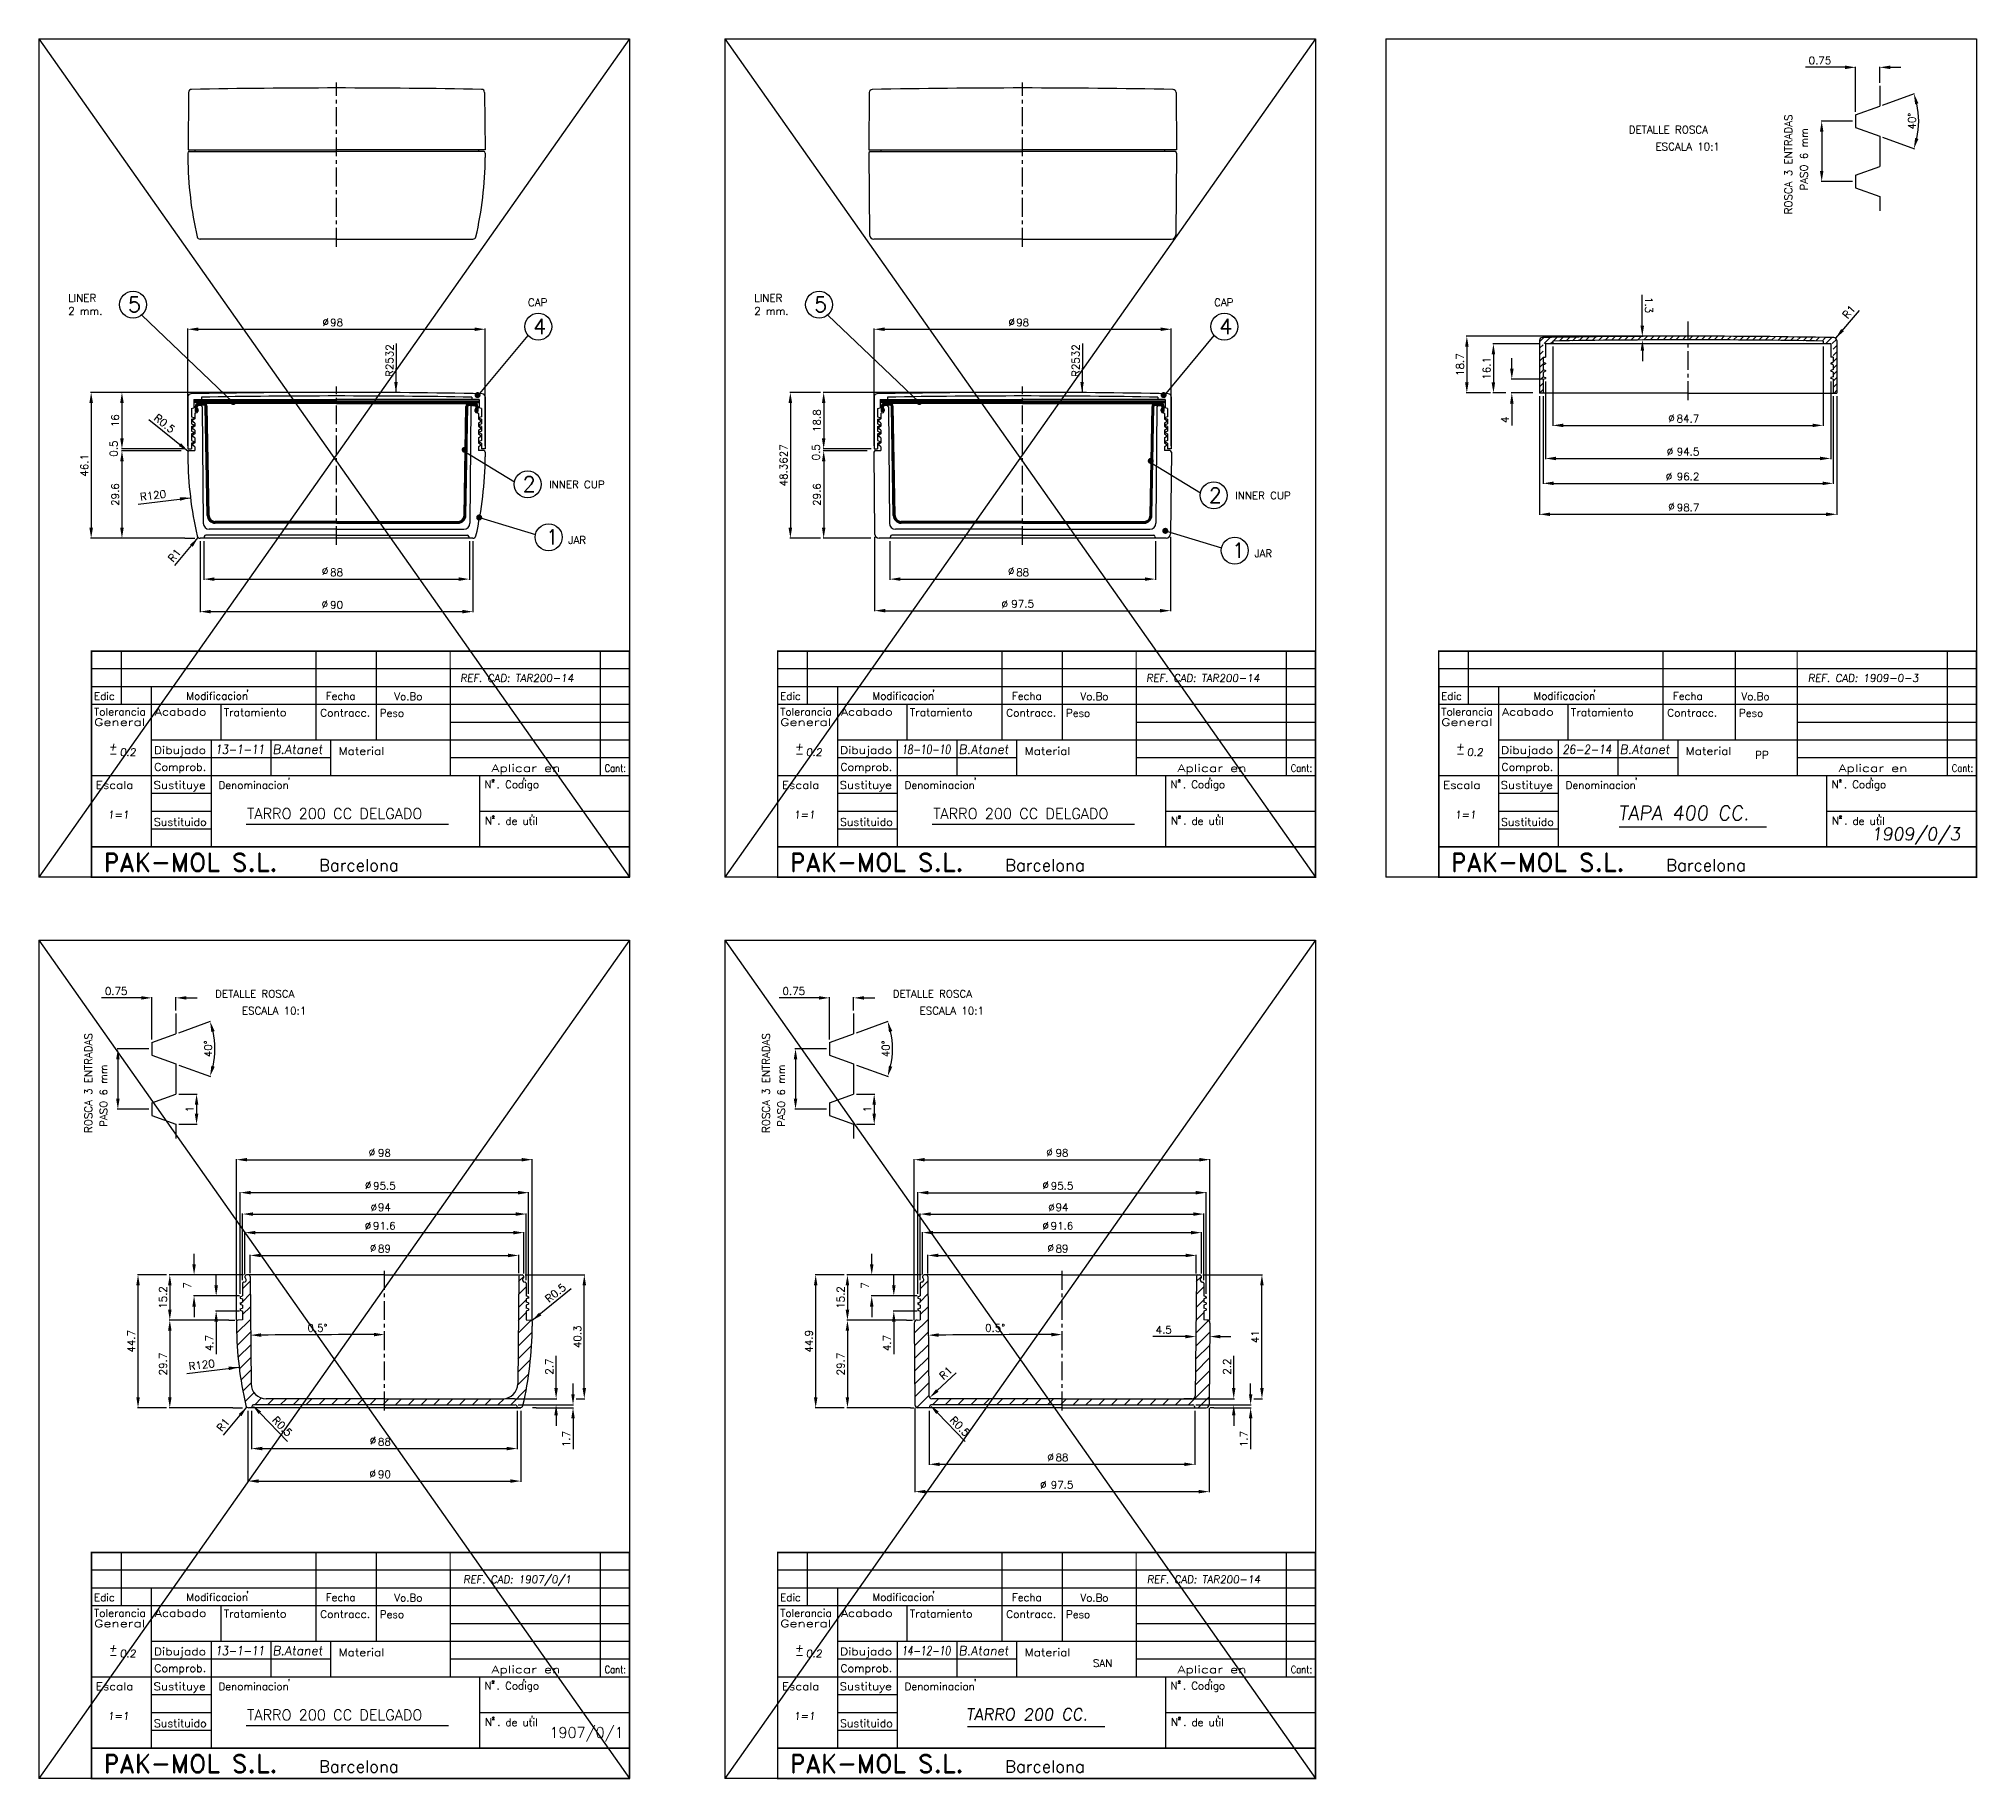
# Model space of a CAD drawing. Extents: x 321 to 964, y 983 to 1560.
import ezdxf
from ezdxf.enums import TextEntityAlignment as Align

# ---------------------------------------------------------------- set-up
doc = ezdxf.new("R2010")
doc.units = 0
doc.header["$LTSCALE"] = 5
doc.header["$MEASUREMENT"] = 0
doc.linetypes.add('CENTRO', pattern=[2, 1.25, -0.25, 0.25, -0.25])
doc.linetypes.add('CONTINUA', pattern=[0])
doc.layers.get('0').update_dxf_attribs({"linetype": 'CONTINUA'})
doc.layers.get('DEFPOINTS').update_dxf_attribs({"linetype": 'CONTINUA'})
for name, color, linetype in [('1', 7, 'CONTINUOUS'), ('2', 1, 'CONTINUA'), ('COTAS', 7, 'CONTINUA')]:
    doc.layers.add(name, color=color, linetype=linetype)
doc.styles.add('25', font='simplex.shx', dxfattribs={"height": 2.5})
doc.styles.add('4', font='ROMANS', dxfattribs={"oblique": 7, "height": 4})
doc.styles.add('ROMAND', font='romand', dxfattribs={"height": 4})
doc.styles.add('ROMANS', font='romans', dxfattribs={"oblique": 7, "height": 2.5})
doc.dimstyles.get("Standard").update_dxf_attribs({"dimtxt": 0.18, "dimasz": 0.18, "dimexe": 0.18, "dimexo": 0.0625, "dimgap": 0.09, "dimtad": 0, "dimtih": 1, "dimtoh": 1, "dimdec": 4, "dimzin": 0, "dimtxsty": 'STANDARD', "dimcen": 0.09, "dimazin": 3, "dimtfac": 1, "dimtdec": 4, "dimtofl": 0, "dimtmove": 0, "dimatfit": 3, "dimtolj": 1, "dimtzin": 0})

msp = doc.modelspace()

# ---------------------------------------------------------------- texts
at = {"color": 7, "style": '25'}
for s, p in [('DETALLE ROSCA', (848.13342, 1528.24817)), ('ESCALA 10:1', (857.00216, 1522.6531)), ('DETALLE ROSCA', (379.73476, 1241.89361)), ('DETALLE ROSCA', (604.27254, 1241.89361)), ('ESCALA 10:1', (388.6035, 1236.29853)), ('ESCALA 10:1', (613.14128, 1236.29853))]:
    msp.add_text(s, height=2.5, dxfattribs=at).set_placement(p)
for s, p in [('ROSCA 3 ENTRADAS', (902.26754, 1501.43127)), ('PASO 6 mm', (907.43459, 1509.32246)), ('ROSCA 3 ENTRADAS', (338.96838, 1197.00304)), ('ROSCA 3 ENTRADAS', (563.50616, 1197.00304)), ('PASO 6 mm', (344.00224, 1199.03711)), ('PASO 6 mm', (568.54002, 1199.03711))]:
    msp.add_text(s, height=2.5, rotation=90, dxfattribs=at).set_placement(p)
at = {"style": '25'}
for s, height, p in [('%%C', 2.5, (415.25876, 1464.48861)), ('%%C', 2.5, (642.59923, 1464.48861)), ('%%c', 2.5, (861.20454, 1432.61514)), ('%%c', 2.5, (860.71636, 1421.57171)), ('%%c', 2.5, (860.4078, 1413.28851)), ('%%c', 2.5, (861.22836, 1403.35262)), ('%%C', 2.5, (415.08819, 1381.9864)), ('%%C', 2.5, (642.42866, 1381.9864)), ('%%C', 2.5, (415.01285, 1370.99118)), ('%%C', 2.5, (640.29782, 1370.99118)), ('PP', 2.5, (890.01841, 1321.06543)), ('TARRO 200 CC DELGADO', 3.5, (390.33139, 1301.11827)), ('TARRO 200 CC DELGADO', 3.5, (617.67187, 1301.11827)), ('%%c', 2.5, (430.60612, 1189.35969)), ('%%c', 2.5, (655.1439, 1189.35969)), ('%%c', 2.5, (429.33816, 1178.4759)), ('%%c', 2.5, (653.87594, 1178.4759)), ('%%c', 2.5, (431.23893, 1171.0627)), ('%%c', 2.5, (655.77671, 1171.0627)), ('%%c', 2.5, (429.30652, 1165.01029)), ('%%c', 2.5, (653.8443, 1165.01029)), ('%%c', 2.5, (430.99953, 1157.68799)), ('%%c', 2.5, (655.53731, 1157.68799)), ('%%C', 2.5, (430.94381, 1093.85729)), ('%%C', 2.5, (655.48159, 1088.32416)), ('%%C', 2.5, (430.86847, 1082.86208)), ('%%C', 2.5, (653.10285, 1079.16844)), ('SAN', 2.5, (670.58058, 1020.09806)), ('TARRO 200 CC DELGADO', 3.5, (390.33139, 1002.43263)), ('1907/0/1', 3.5, (490.49847, 996.58472))]:
    msp.add_text(s, height=height, dxfattribs=at).set_placement(p)
for p in [(347.37761, 1421.14398), (580.06484, 1419.91091)]:
    msp.add_text('0.5', height=2.5, rotation=90, dxfattribs=at).set_placement(p)
at = {"oblique": 7}
for s, height, style, p in [('REF. CAD: TAR200-14', 2.5, 'ROMANS', (460.92287, 1346.52602)), ('REF. CAD: TAR200-14', 2.5, 'ROMANS', (688.26334, 1346.52602)), ('REF. CAD: 1909-0-3', 2.5, 'ROMANS', (907.52676, 1346.52602)), ('+', 2.5, 'ROMANS', (344.48033, 1323.78785)), ('0.2', 2.5, 'ROMANS', (348.14036, 1321.95667)), ('B.Atanet', 3, 'ROMANS', (398.75618, 1322.68148)), ('+', 2.5, 'ROMANS', (571.8208, 1323.78785)), ('0.2', 2.5, 'ROMANS', (575.48084, 1321.95667)), ('B.Atanet', 3, 'ROMANS', (626.09665, 1322.68148)), ('+', 2.5, 'ROMANS', (790.85655, 1323.78785)), ('0.2', 2.5, 'ROMANS', (794.51658, 1321.95667)), ('B.Atanet', 3, 'ROMANS', (845.13239, 1322.68148)), ('-', 2.5, 'ROMANS', (344.48033, 1321.5102)), ('-', 2.5, 'ROMANS', (571.8208, 1321.5102)), ('-', 2.5, 'ROMANS', (790.85655, 1321.5102)), ('TAPA 400 CC.', 4.6703725, '4', (844.61559, 1300.73708)), ('1=1', 2.5, 'ROMANS', (344.12082, 1301.24094)), ('1=1', 2.5, 'ROMANS', (571.4613, 1301.24094)), ('1=1', 2.5, 'ROMANS', (790.49704, 1301.24094)), ('1909/0/3', 4.203335, '4', (928.46099, 1294.01512)), ('REF. CAD: 1907/0/1', 2.5, 'ROMANS', (461.97956, 1047.84038)), ('REF. CAD: TAR200-14', 2.5, 'ROMANS', (688.49102, 1047.84038)), ('+', 2.5, 'ROMANS', (344.48033, 1025.10221)), ('-', 2.5, 'ROMANS', (344.48033, 1022.82456)), ('0.2', 2.5, 'ROMANS', (348.14036, 1023.27104)), ('B.Atanet', 3, 'ROMANS', (398.75618, 1023.99585)), ('+', 2.5, 'ROMANS', (571.8208, 1025.10221)), ('-', 2.5, 'ROMANS', (571.8208, 1022.82456)), ('0.2', 2.5, 'ROMANS', (575.48084, 1023.27104)), ('B.Atanet', 3, 'ROMANS', (626.09665, 1023.99585)), ('1=1', 2.5, 'ROMANS', (344.12082, 1002.5553)), ('1=1', 2.5, 'ROMANS', (571.4613, 1002.5553)), ('TARRO 200 CC.', 3.8919771, '4', (628.50235, 1002.38584))]:
    msp.add_text(s, height=height, dxfattribs=dict(at, style=style)).set_placement(p)
at = {"color": 4}
for s, height, style, p in [('Edic', 2.5, 'ROMANS', (339.59639, 1340.53226)), ('Modificacion', 2.5, 'ROMANS', (370.17381, 1340.61739)), ("'", 2.5, '25', (389.86916, 1341.4026)), ('Fecha', 2.5, 'ROMANS', (416.40008, 1340.58874)), ('Vo.Bo', 2.5, 'ROMANS', (439.07628, 1340.47423)), ('Edic', 2.5, 'ROMANS', (566.93686, 1340.53226)), ('Modificacion', 2.5, 'ROMANS', (597.51429, 1340.61739)), ("'", 2.5, '25', (617.20964, 1341.4026)), ('Fecha', 2.5, 'ROMANS', (643.74056, 1340.58874)), ('Vo.Bo', 2.5, 'ROMANS', (666.41676, 1340.47423)), ('Edic', 2.5, 'ROMANS', (785.9726, 1340.53226)), ('Modificacion', 2.5, 'ROMANS', (816.55003, 1340.61739)), ("'", 2.5, '25', (836.24538, 1341.4026)), ('Fecha', 2.5, 'ROMANS', (862.7763, 1340.58874)), ('Vo.Bo', 2.5, 'ROMANS', (885.4525, 1340.47423)), ('Peso', 2.5, 'ROMANS', (434.29649, 1334.96224)), ('Peso', 2.5, 'ROMANS', (661.63697, 1334.96224)), ('Peso', 2.5, 'ROMANS', (884.65757, 1334.96224)), ('Denominacion', 2.5, 'ROMANS', (380.84446, 1311.0299)), ("'", 2.5, '25', (403.6658, 1312.22531)), ('N . Codigo', 2.5, 'ROMANS', (468.94476, 1311.29973)), ("'", 2.5, '25', (481.49568, 1312.26172)), ('Denominacion', 2.5, 'ROMANS', (608.18494, 1311.0299)), ("'", 2.5, '25', (631.00628, 1312.22531)), ('N . Codigo', 2.5, 'ROMANS', (696.28523, 1311.29973)), ("'", 2.5, '25', (708.83616, 1312.26172)), ('Denominacion', 2.5, 'ROMANS', (827.22068, 1311.0299)), ("'", 2.5, '25', (850.04202, 1312.22531)), ('N . Codigo', 2.5, 'ROMANS', (915.32098, 1311.29973)), ("'", 2.5, '25', (927.8719, 1312.26172)), ('N .', 2.5, 'ROMANS', (469.1008, 1299.24902)), ('de util', 2.5, 'ROMANS', (475.90364, 1299.15514)), ("'", 2.5, '25', (484.18247, 1300.03078)), ('N .', 2.5, 'ROMANS', (696.44127, 1299.24902)), ('de util', 2.5, 'ROMANS', (703.24411, 1299.15514)), ("'", 2.5, '25', (711.52295, 1300.03078)), ('N .', 2.5, 'ROMANS', (915.47701, 1299.24902)), ('de util', 2.5, 'ROMANS', (922.27985, 1299.15514)), ("'", 2.5, '25', (930.55869, 1300.03078)), ('PAK-MOL S.L.', 6, 'ROMAND', (342.84827, 1283.70594)), ('Barcelona', 4, '4', (414.13295, 1283.76484)), ('PAK-MOL S.L.', 6, 'ROMAND', (570.18874, 1283.70594)), ('Barcelona', 4, '4', (641.47342, 1283.76484)), ('PAK-MOL S.L.', 6, 'ROMAND', (789.22448, 1283.70594)), ('Barcelona', 4, '4', (860.50916, 1283.76484)), ('Edic', 2.5, 'ROMANS', (339.59639, 1041.84663)), ('Modificacion', 2.5, 'ROMANS', (370.17381, 1041.93175)), ("'", 2.5, '25', (389.86916, 1042.71696)), ('Fecha', 2.5, 'ROMANS', (416.40008, 1041.9031)), ('Vo.Bo', 2.5, 'ROMANS', (439.07628, 1041.78859)), ('Edic', 2.5, 'ROMANS', (566.93686, 1041.84663)), ('Modificacion', 2.5, 'ROMANS', (597.51429, 1041.93175)), ("'", 2.5, '25', (617.20964, 1042.71696)), ('Fecha', 2.5, 'ROMANS', (643.74056, 1041.9031)), ('Vo.Bo', 2.5, 'ROMANS', (666.41676, 1041.78859)), ('Peso', 2.5, 'ROMANS', (434.29649, 1036.2766)), ('Peso', 2.5, 'ROMANS', (661.63697, 1036.2766)), ('Denominacion', 2.5, 'ROMANS', (380.84446, 1012.34426)), ("'", 2.5, '25', (403.6658, 1013.53967)), ('N . Codigo', 2.5, 'ROMANS', (468.94476, 1012.61409)), ("'", 2.5, '25', (481.49568, 1013.57608)), ('Denominacion', 2.5, 'ROMANS', (608.18494, 1012.34426)), ("'", 2.5, '25', (631.00628, 1013.53967)), ('N . Codigo', 2.5, 'ROMANS', (696.28523, 1012.61409)), ("'", 2.5, '25', (708.83616, 1013.57608)), ('N .', 2.5, 'ROMANS', (469.1008, 1000.56338)), ('de util', 2.5, 'ROMANS', (475.90364, 1000.4695)), ("'", 2.5, '25', (484.18247, 1001.34514)), ('N .', 2.5, 'ROMANS', (696.44127, 1000.56338)), ('de util', 2.5, 'ROMANS', (703.24411, 1000.4695)), ("'", 2.5, '25', (711.52295, 1001.34514)), ('PAK-MOL S.L.', 6, 'ROMAND', (342.84827, 985.0203)), ('PAK-MOL S.L.', 6, 'ROMAND', (570.18874, 985.0203)), ('Barcelona', 4, '4', (414.13295, 985.0792)), ('Barcelona', 4, '4', (641.47342, 985.0792))]:
    msp.add_text(s, height=height, dxfattribs=dict(at, style=style)).set_placement(p)
at = {"color": 4, "style": 'ROMANS'}
for s, width, p, p2 in [('Tolerancia', 0.940146, (339.59276, 1335.35746), (356.71684, 1335.35746)), ('Acabado', 1.121612, (359.7665, 1335.35746), (376.85774, 1335.35746)), ('Tratamiento', 0.957353, (382.58804, 1335.17478), (403.33069, 1335.17478)), ('Contracc.', 0.959177, (414.49674, 1334.98861), (431.05396, 1334.98861)), ('Tolerancia', 0.940146, (566.93323, 1335.35746), (584.05732, 1335.35746)), ('Acabado', 1.121612, (587.10698, 1335.35746), (604.19821, 1335.35746)), ('Tratamiento', 0.957353, (609.92852, 1335.17478), (630.67116, 1335.17478)), ('Contracc.', 0.959177, (641.83721, 1334.98861), (658.39444, 1334.98861)), ('Tolerancia', 0.940146, (785.96897, 1335.35746), (803.09306, 1335.35746)), ('Acabado', 1.121612, (806.14272, 1335.35746), (823.23395, 1335.35746)), ('Tratamiento', 0.957353, (828.96426, 1335.17478), (849.7069, 1335.17478)), ('Contracc.', 0.959177, (860.87295, 1334.98861), (877.43018, 1334.98861)), ('General', 1.270843, (339.63996, 1331.91442), (356.58453, 1331.91442)), ('General', 1.270843, (566.98043, 1331.91442), (583.92501, 1331.91442)), ('General', 1.270843, (786.01618, 1331.91442), (802.96075, 1331.91442)), ('Dibujado', 1.108803, (359.43338, 1322.6447), (376.72543, 1322.6447)), ('Material', 1.090532, (420.60798, 1322.32923), (435.79754, 1322.32923)), ('Dibujado', 1.108803, (586.77385, 1322.6447), (604.0659, 1322.6447)), ('Material', 1.090532, (647.94846, 1322.32923), (663.13801, 1322.32923)), ('Dibujado', 1.108803, (805.80959, 1322.6447), (823.10164, 1322.6447)), ('Material', 1.090532, (866.9842, 1322.32923), (882.17375, 1322.32923)), ('Comprob.', 0.987886, (359.55503, 1317.08287), (376.72543, 1317.08287)), ('Aplicar en', 1.221721, (471.2813, 1316.66989), (494.11584, 1316.66989)), ('Cant:', 0.770947, (508.78483, 1316.66989), (515.85184, 1316.66989)), ('Comprob.', 0.987886, (586.89551, 1317.08287), (604.0659, 1317.08287)), ('Aplicar en', 1.221721, (698.62177, 1316.66989), (721.45631, 1316.66989)), ('Cant:', 0.770947, (736.1253, 1316.66989), (743.19232, 1316.66989)), ('Comprob.', 0.987886, (805.93125, 1317.08287), (823.10164, 1317.08287)), ('Aplicar en', 1.221721, (917.65751, 1316.66989), (940.49205, 1316.66989)), ('Cant:', 0.770947, (955.16104, 1316.66989), (962.22806, 1316.66989)), ('Escala', 1.088591, (340.1955, 1311.06741), (352.63654, 1311.06741)), ('Sustituye', 1.051982, (359.31172, 1311.06741), (376.59429, 1311.06741)), ('Escala', 1.088591, (567.53597, 1311.06741), (579.97702, 1311.06741)), ('Sustituye', 1.051982, (586.6522, 1311.06741), (603.93477, 1311.06741)), ('Escala', 1.088591, (786.57172, 1311.06741), (799.01276, 1311.06741)), ('Sustituye', 1.051982, (805.68794, 1311.06741), (822.97051, 1311.06741)), ('Sustituido', 0.979997, (359.43338, 1298.85293), (376.93332, 1298.85293)), ('Sustituido', 0.979997, (586.77385, 1298.85293), (604.27379, 1298.85293)), ('Sustituido', 0.979997, (805.80959, 1298.85293), (823.30953, 1298.85293)), ('Tolerancia', 0.940146, (339.59276, 1036.67182), (356.71684, 1036.67182)), ('General', 1.270843, (339.63996, 1033.22878), (356.58453, 1033.22878)), ('Acabado', 1.121612, (359.7665, 1036.67182), (376.85774, 1036.67182)), ('Tratamiento', 0.957353, (382.58804, 1036.48914), (403.33069, 1036.48914)), ('Contracc.', 0.959177, (414.49674, 1036.30298), (431.05396, 1036.30298)), ('Tolerancia', 0.940146, (566.93323, 1036.67182), (584.05732, 1036.67182)), ('General', 1.270843, (566.98043, 1033.22878), (583.92501, 1033.22878)), ('Acabado', 1.121612, (587.10698, 1036.67182), (604.19821, 1036.67182)), ('Tratamiento', 0.957353, (609.92852, 1036.48914), (630.67116, 1036.48914)), ('Contracc.', 0.959177, (641.83721, 1036.30298), (658.39444, 1036.30298)), ('Dibujado', 1.108803, (359.43338, 1023.95906), (376.72543, 1023.95906)), ('Material', 1.090532, (420.60798, 1023.64359), (435.79754, 1023.64359)), ('Dibujado', 1.108803, (586.77385, 1023.95906), (604.0659, 1023.95906)), ('Material', 1.090532, (647.94846, 1023.64359), (663.13801, 1023.64359)), ('Escala', 1.088591, (340.1955, 1012.38177), (352.63654, 1012.38177)), ('Sustituye', 1.051982, (359.31172, 1012.38177), (376.59429, 1012.38177)), ('Comprob.', 0.987886, (359.55503, 1018.39723), (376.72543, 1018.39723)), ('Aplicar en', 1.221721, (471.2813, 1017.98425), (494.11584, 1017.98425)), ('Cant:', 0.770947, (508.78483, 1017.98425), (515.85184, 1017.98425)), ('Escala', 1.088591, (567.53597, 1012.38177), (579.97702, 1012.38177)), ('Sustituye', 1.051982, (586.6522, 1012.38177), (603.93477, 1012.38177)), ('Comprob.', 0.987886, (586.89551, 1018.39723), (604.0659, 1018.39723)), ('Aplicar en', 1.221721, (698.62177, 1017.98425), (721.45631, 1017.98425)), ('Cant:', 0.770947, (736.1253, 1017.98425), (743.19232, 1017.98425)), ('Sustituido', 0.979997, (359.43338, 1000.16729), (376.93332, 1000.16729)), ('Sustituido', 0.979997, (586.77385, 1000.16729), (604.27379, 1000.16729))]:
    msp.add_text(s, height=2.5, dxfattribs=dict(at, width=width)).set_placement(p, p2, align=Align.FIT)
at = {"style": 'ROMANS', "oblique": 7}
for s, width, p, p2 in [('13-1-11', 0.795062, (379.8311, 1322.63288), (396.07308, 1322.63288)), ('18-10-10', 0.672745, (607.17157, 1322.63288), (623.41355, 1322.63288)), ('26-2-14', 0.757959, (826.20731, 1322.63288), (842.44929, 1322.63288)), ('13-1-11', 0.795062, (379.8311, 1023.94724), (396.07308, 1023.94724)), ('14-12-10', 0.672745, (607.17157, 1023.94724), (623.41355, 1023.94724))]:
    msp.add_text(s, height=3, dxfattribs=dict(at, width=width)).set_placement(p, p2, align=Align.FIT)
at = {"color": 0, "linetype": 'BYBLOCK', "char_height": 2.5, "attachment_point": 5, "rotation": 89.5548727, "style": '25'}
for insert in [(437.52302, 1452.97456), (664.86349, 1452.97456)]:
    msp.add_mtext('\\A1;R2532', dxfattribs=dict(at, insert=insert))
at = {"layer": 'COTAS', "color": 5, "style": '25'}
for s, height, p in [('LINER', 2.5, (331.02921, 1472.44923)), ('5', 5, (350.87239, 1469.08063)), ('LINER', 2.5, (558.36968, 1472.44923)), ('5', 5, (578.21286, 1469.08063)), ('2 mm.', 2.5, (331.02921, 1468.16637)), ('2 mm.', 2.5, (558.36968, 1468.16637))]:
    msp.add_text(s, height=height, dxfattribs=at).set_placement(p)
at = {"layer": 'COTAS', "color": 3, "style": '25'}
for s, height, p in [(' CAP', 2.5, (481.67637, 1471.02572)), (' CAP', 2.5, (709.01685, 1471.02572)), ('4', 5, (485.14169, 1461.79358)), ('4', 5, (712.48217, 1461.79358))]:
    msp.add_text(s, height=height, dxfattribs=at).set_placement(p)
at = {"layer": 'COTAS', "color": 4, "style": '25'}
for s, height, p in [('2', 5, (481.63812, 1409.54889)), ('INNER CUP', 2.5, (490.38772, 1410.69484)), ('2', 5, (708.97859, 1405.87552)), ('INNER CUP', 2.5, (717.7282, 1407.02147))]:
    msp.add_text(s, height=height, dxfattribs=at).set_placement(p)
at = {"layer": 'COTAS', "color": 1, "style": '25'}
for s, height, p in [('1', 5, (489.3015, 1391.99989)), ('JAR', 2.5, (496.76389, 1392.25516)), ('1', 5, (716.64197, 1387.57979)), ('JAR', 2.5, (724.10437, 1387.83506))]:
    msp.add_text(s, height=height, dxfattribs=at).set_placement(p)

# ---------------------------------------------------------------- blocks, each defined once
blk = doc.blocks.new('*D15')
at = {"color": 0, "linetype": 'BYBLOCK'}
for p, q in [((595.79, 1423.1), (581.17, 1423.1)), ((581.37, 1419.6), (581.37, 1397.6)), ((597.04, 1394.1), (581.17, 1394.1))]:
    blk.add_line(p, q, dxfattribs=at)
for points in [[(580.79, 1419.6), (581.95, 1419.6), (581.37, 1423.1)], [(580.79, 1397.6), (581.95, 1397.6), (581.37, 1394.1)]]:
    blk.add_solid(points, dxfattribs=at)
at = {"layer": 'DEFPOINTS', "color": 0, "linetype": 'BYBLOCK'}
for p in [(596.79, 1423.1), (581.37, 1394.1), (598.04, 1394.1)]:
    blk.add_point(p, dxfattribs=at)
at = {"color": 0, "linetype": 'BYBLOCK', "insert": (579.12, 1408.6), "char_height": 2.5, "attachment_point": 5, "rotation": 90, "style": '25'}
blk.add_mtext('\\A1;29.6', dxfattribs=at)
blk = doc.blocks.new('*D14')
at = {"color": 0, "linetype": 'BYBLOCK'}
for p, q in [((386.7, 1393.1), (386.7, 1380.37)), ((474.7, 1393.1), (474.7, 1380.37)), ((390.2, 1380.57), (471.2, 1380.57))]:
    blk.add_line(p, q, dxfattribs=at)
for points in [[(390.2, 1381.15), (390.2, 1379.99), (386.7, 1380.57)], [(471.2, 1381.15), (471.2, 1379.99), (474.7, 1380.57)]]:
    blk.add_solid(points, dxfattribs=at)
at = {"layer": 'DEFPOINTS', "color": 0, "linetype": 'BYBLOCK'}
for p in [(386.7, 1394.1), (474.7, 1394.1), (474.7, 1380.57)]:
    blk.add_point(p, dxfattribs=at)
at = {"color": 0, "linetype": 'BYBLOCK', "insert": (430.7, 1382.82), "char_height": 2.5, "attachment_point": 5, "style": '25'}
blk.add_mtext('\\A1;88', dxfattribs=at)
blk = doc.blocks.new('*D41')
at = {"color": 0, "linetype": 'BYBLOCK'}
for p, q in [((579.77, 1233.78), (566.66, 1233.78)), ((583.27, 1219.97), (583.27, 1233.98)), ((591.27, 1229.59), (591.27, 1233.98)), ((594.77, 1233.78), (598.27, 1233.78))]:
    blk.add_line(p, q, dxfattribs=at)
for points in [[(579.77, 1234.36), (579.77, 1233.19), (583.27, 1233.78)], [(594.77, 1234.36), (594.77, 1233.19), (591.27, 1233.78)]]:
    blk.add_solid(points, dxfattribs=at)
at = {"layer": 'DEFPOINTS', "color": 0, "linetype": 'BYBLOCK'}
for p in [(591.27, 1233.78), (591.27, 1228.59), (583.27, 1218.97)]:
    blk.add_point(p, dxfattribs=at)
at = {"color": 0, "linetype": 'BYBLOCK', "insert": (571.47, 1236.03), "char_height": 2.5, "attachment_point": 5, "style": '25'}
blk.add_mtext('\\A1;0.75', dxfattribs=at)
blk = doc.blocks.new('*D40')
at = {"color": 0, "linetype": 'BYBLOCK'}
for p, q in [((592.21, 1238.99), (602.77, 1242.84)), ((592.21, 1228.31), (602.77, 1224.47))]:
    blk.add_line(p, q, dxfattribs=at)
blk.add_arc((577.54, 1233.65), 26.65, 347.52941, 12.47059, dxfattribs=at)
for points in [[(603, 1239.24), (604.12, 1239.57), (602.58, 1242.77)], [(604.12, 1227.73), (603, 1228.06), (602.58, 1224.54)]]:
    blk.add_solid(points, dxfattribs=at)
at = {"layer": 'DEFPOINTS', "color": 0, "linetype": 'BYBLOCK'}
for p in [(583.27, 1235.74), (591.27, 1238.65), (583.27, 1231.56), (591.27, 1228.65), (604.01, 1230.56)]:
    blk.add_point(p, dxfattribs=at)
at = {"color": 0, "linetype": 'BYBLOCK', "insert": (601.94, 1233.65), "char_height": 2.5, "attachment_point": 5, "rotation": 90, "style": '25'}
blk.add_mtext('\\A1;40°', dxfattribs=at)
blk = doc.blocks.new('*D30')
at = {"color": 0, "linetype": 'BYBLOCK'}
for p, q in [((600.71, 884.14), (591.04, 884.14)), ((591.24, 843.59), (591.24, 880.64)), ((600.71, 840.09), (591.04, 840.09))]:
    blk.add_line(p, q, dxfattribs=at)
for points in [[(590.65, 880.64), (591.82, 880.64), (591.24, 884.14)], [(590.65, 843.59), (591.82, 843.59), (591.24, 840.09)]]:
    blk.add_solid(points, dxfattribs=at)
at = {"layer": 'DEFPOINTS', "color": 0, "linetype": 'BYBLOCK'}
for p in [(591.24, 884.14), (601.71, 884.14), (601.71, 840.09)]:
    blk.add_point(p, dxfattribs=at)
at = {"color": 0, "linetype": 'BYBLOCK', "insert": (588.99, 862.11), "char_height": 2.5, "attachment_point": 5, "rotation": 90, "style": '25'}
blk.add_mtext('\\A1;44.9', dxfattribs=at)
blk = doc.blocks.new('*D39')
at = {"color": 0, "linetype": 'BYBLOCK'}
for p, q in [((582.27, 1233.65), (571.84, 1233.65)), ((572.04, 1230.15), (572.04, 1217.15)), ((582.27, 1213.65), (571.84, 1213.65))]:
    blk.add_line(p, q, dxfattribs=at)
for points in [[(571.46, 1230.15), (572.62, 1230.15), (572.04, 1233.65)], [(571.46, 1217.15), (572.62, 1217.15), (572.04, 1213.65)]]:
    blk.add_solid(points, dxfattribs=at)
at = {"layer": 'DEFPOINTS', "color": 0, "linetype": 'BYBLOCK'}
for p in [(583.27, 1233.65), (572.04, 1213.65), (583.27, 1213.65)]:
    blk.add_point(p, dxfattribs=at)
blk = doc.blocks.new('*D37')
at = {"color": 0, "linetype": 'BYBLOCK'}
for p, q in [((625.06, 877.85), (625.06, 911.57)), ((628.56, 911.37), (717.16, 911.37)), ((720.66, 877.85), (720.66, 911.57))]:
    blk.add_line(p, q, dxfattribs=at)
for points in [[(628.56, 911.96), (628.56, 910.79), (625.06, 911.37)], [(717.16, 911.96), (717.16, 910.79), (720.66, 911.37)]]:
    blk.add_solid(points, dxfattribs=at)
at = {"layer": 'DEFPOINTS', "color": 0, "linetype": 'BYBLOCK'}
for p in [(720.66, 911.37), (625.06, 876.85), (720.66, 876.85)]:
    blk.add_point(p, dxfattribs=at)
at = {"color": 0, "linetype": 'BYBLOCK', "insert": (672.86, 913.62), "char_height": 2.5, "attachment_point": 5, "style": '25'}
blk.add_mtext('\\A1;95.5', dxfattribs=at)
blk = doc.blocks.new('*D31')
at = {"color": 0, "linetype": 'BYBLOCK'}
for p, q in [((628.86, 1137.78), (628.86, 1119.84)), ((716.86, 1137.78), (716.86, 1119.84)), ((632.36, 1120.04), (713.36, 1120.04))]:
    blk.add_line(p, q, dxfattribs=at)
for points in [[(632.36, 1120.62), (632.36, 1119.45), (628.86, 1120.04)], [(713.36, 1120.62), (713.36, 1119.45), (716.86, 1120.04)]]:
    blk.add_solid(points, dxfattribs=at)
at = {"layer": 'DEFPOINTS', "color": 0, "linetype": 'BYBLOCK'}
for p in [(628.86, 1138.78), (716.86, 1138.78), (716.86, 1120.04)]:
    blk.add_point(p, dxfattribs=at)
at = {"color": 0, "linetype": 'BYBLOCK', "insert": (672.86, 1122.29), "char_height": 2.5, "attachment_point": 5, "style": '25'}
blk.add_mtext('\\A1;88', dxfattribs=at)
blk = doc.blocks.new('*D27')
at = {"color": 0, "linetype": 'BYBLOCK'}
for p, q in [((626.61, 1182.98), (626.61, 1197.01)), ((630.11, 1196.81), (715.57, 1196.81)), ((719.07, 1183.28), (719.07, 1197.01))]:
    blk.add_line(p, q, dxfattribs=at)
for points in [[(630.11, 1197.39), (630.11, 1196.22), (626.61, 1196.81)], [(715.57, 1197.39), (715.57, 1196.22), (719.07, 1196.81)]]:
    blk.add_solid(points, dxfattribs=at)
at = {"layer": 'DEFPOINTS', "color": 0, "linetype": 'BYBLOCK'}
for p in [(719.07, 1196.81), (626.61, 1181.98), (719.07, 1182.28)]:
    blk.add_point(p, dxfattribs=at)
at = {"color": 0, "linetype": 'BYBLOCK', "insert": (672.84, 1199.06), "char_height": 2.5, "attachment_point": 5, "style": '25'}
blk.add_mtext('\\A1;91.6', dxfattribs=at)
blk = doc.blocks.new('*D26')
at = {"color": 0, "linetype": 'BYBLOCK'}
for p, q in [((625.86, 1181.08), (625.86, 1203.16)), ((629.36, 1202.96), (716.36, 1202.96)), ((719.86, 1181.08), (719.86, 1203.16))]:
    blk.add_line(p, q, dxfattribs=at)
for points in [[(629.36, 1203.55), (629.36, 1202.38), (625.86, 1202.96)], [(716.36, 1203.55), (716.36, 1202.38), (719.86, 1202.96)]]:
    blk.add_solid(points, dxfattribs=at)
at = {"layer": 'DEFPOINTS', "color": 0, "linetype": 'BYBLOCK'}
for p in [(719.86, 1202.96), (625.86, 1180.08), (719.86, 1180.08)]:
    blk.add_point(p, dxfattribs=at)
at = {"color": 0, "linetype": 'BYBLOCK', "insert": (672.86, 1205.21), "char_height": 2.5, "attachment_point": 5, "style": '25'}
blk.add_mtext('\\A1;94', dxfattribs=at)
blk = doc.blocks.new('*D25')
at = {"color": 0, "linetype": 'BYBLOCK'}
for p, q in [((628.36, 1183.32), (628.36, 1189.46)), ((631.86, 1189.26), (713.86, 1189.26)), ((717.36, 1183.32), (717.36, 1189.46))]:
    blk.add_line(p, q, dxfattribs=at)
for points in [[(631.86, 1189.84), (631.86, 1188.68), (628.36, 1189.26)], [(713.86, 1189.84), (713.86, 1188.68), (717.36, 1189.26)]]:
    blk.add_solid(points, dxfattribs=at)
at = {"layer": 'DEFPOINTS', "color": 0, "linetype": 'BYBLOCK'}
for p in [(717.36, 1189.26), (628.36, 1182.32), (717.36, 1182.32)]:
    blk.add_point(p, dxfattribs=at)
at = {"color": 0, "linetype": 'BYBLOCK', "insert": (672.86, 1191.51), "char_height": 2.5, "attachment_point": 5, "style": '25'}
blk.add_mtext('\\A1;89', dxfattribs=at)
blk = doc.blocks.new('*D35')
at = {"color": 0, "linetype": 'BYBLOCK'}
blk.add_arc((672.86, -3916.87), 5079.9, 90.03948, 90.46052, dxfattribs=at)
for points in [[(632.04, 1162.28), (632.03, 1163.45), (628.53, 1162.83)], [(669.36, 1163.61), (669.36, 1162.44), (672.86, 1163.03)]]:
    blk.add_solid(points, dxfattribs=at)
at = {"layer": 'DEFPOINTS', "color": 0, "linetype": 'BYBLOCK'}
for p in [(628.36, 1182.32), (672.86, 1185.03), (658.09, 1163.01), (628.7, 1143.76), (672.86, 1137.89)]:
    blk.add_point(p, dxfattribs=at)
at = {"color": 0, "linetype": 'BYBLOCK', "insert": (650.69, 1165.23), "char_height": 2.5, "attachment_point": 5, "rotation": 0.25, "style": '25'}
blk.add_mtext('\\A1;0.5°', dxfattribs=at)
blk = doc.blocks.new('*D29')
at = {"color": 0, "linetype": 'BYBLOCK'}
for p, q in [((620.36, 869.09), (601.56, 869.09)), ((601.76, 865.59), (601.76, 843.59)), ((622.6, 840.09), (601.56, 840.09))]:
    blk.add_line(p, q, dxfattribs=at)
for points in [[(601.17, 865.59), (602.34, 865.59), (601.76, 869.09)], [(601.17, 843.59), (602.34, 843.59), (601.76, 840.09)]]:
    blk.add_solid(points, dxfattribs=at)
at = {"layer": 'DEFPOINTS', "color": 0, "linetype": 'BYBLOCK'}
for p in [(621.36, 869.09), (601.76, 840.09), (623.6, 840.09)]:
    blk.add_point(p, dxfattribs=at)
at = {"color": 0, "linetype": 'BYBLOCK', "insert": (599.51, 854.59), "char_height": 2.5, "attachment_point": 5, "rotation": 90, "style": '25'}
blk.add_mtext('\\A1;29.7', dxfattribs=at)
blk = doc.blocks.new('*D36')
at = {"color": 0}
blk.add_line((628.23, 1094.74), (619.08, 1104.3), dxfattribs=at)
blk.add_solid([(619.5, 1104.7), (618.65, 1103.9), (616.65, 1106.83)], dxfattribs=at)
at = {"layer": 'DEFPOINTS', "color": 0}
for p in [(616.65, 1106.83), (617, 1106.47)]:
    blk.add_point(p, dxfattribs=at)
at = {"color": 0, "insert": (626.49, 1099.81), "char_height": 2.5, "attachment_point": 5, "rotation": 313.74888, "style": '25'}
blk.add_mtext('\\A1;R0.5', dxfattribs=at)
blk = doc.blocks.new('*D38')
at = {"color": 0, "linetype": 'BYBLOCK'}
for p, q in [((609.81, 1186.32), (609.81, 1189.82)), ((625.19, 1182.82), (609.61, 1182.82)), ((624.86, 1175.82), (609.61, 1175.82)), ((609.81, 1172.32), (609.81, 1168.82))]:
    blk.add_line(p, q, dxfattribs=at)
for points in [[(609.22, 1186.32), (610.39, 1186.32), (609.81, 1182.82)], [(609.22, 1172.32), (610.39, 1172.32), (609.81, 1175.82)]]:
    blk.add_solid(points, dxfattribs=at)
at = {"layer": 'DEFPOINTS', "color": 0, "linetype": 'BYBLOCK'}
for p in [(609.81, 1182.82), (626.19, 1182.82), (625.86, 1175.82)]:
    blk.add_point(p, dxfattribs=at)
at = {"color": 0, "linetype": 'BYBLOCK', "insert": (607.56, 1179.32), "char_height": 2.5, "attachment_point": 5, "rotation": 90, "style": '25'}
blk.add_mtext('\\A1;7', dxfattribs=at)
blk = doc.blocks.new('*D28')
at = {"color": 0, "linetype": 'BYBLOCK'}
for p, q in [((626.19, 1182.82), (601.56, 1182.82)), ((601.76, 1179.32), (601.76, 1171.28)), ((621.36, 1167.78), (601.56, 1167.78))]:
    blk.add_line(p, q, dxfattribs=at)
for points in [[(601.17, 1179.32), (602.34, 1179.32), (601.76, 1182.82)], [(601.17, 1171.28), (602.34, 1171.28), (601.76, 1167.78)]]:
    blk.add_solid(points, dxfattribs=at)
at = {"layer": 'DEFPOINTS', "color": 0, "linetype": 'BYBLOCK'}
for p in [(627.19, 1182.82), (601.76, 1167.78), (622.36, 1167.78)]:
    blk.add_point(p, dxfattribs=at)
at = {"color": 0, "linetype": 'BYBLOCK', "insert": (599.51, 1175.3), "char_height": 2.5, "attachment_point": 5, "rotation": 90, "style": '25'}
blk.add_mtext('\\A1;15.2', dxfattribs=at)
blk = doc.blocks.new('*D43')
at = {"color": 0, "linetype": 'BYBLOCK'}
for p, q in [((617.12, 880.64), (617.12, 884.14)), ((623.86, 877.14), (616.92, 877.14)), ((624.86, 872.14), (616.92, 872.14)), ((617.12, 868.64), (617.12, 857.9))]:
    blk.add_line(p, q, dxfattribs=at)
for points in [[(616.54, 880.64), (617.71, 880.64), (617.12, 877.14)], [(616.54, 868.64), (617.71, 868.64), (617.12, 872.14)]]:
    blk.add_solid(points, dxfattribs=at)
at = {"layer": 'DEFPOINTS', "color": 0, "linetype": 'BYBLOCK'}
for p in [(624.86, 877.14), (617.12, 872.14), (625.86, 872.14)]:
    blk.add_point(p, dxfattribs=at)
at = {"color": 0, "linetype": 'BYBLOCK', "insert": (614.87, 861.52), "char_height": 2.5, "attachment_point": 5, "rotation": 90, "style": '25'}
blk.add_mtext('\\A1;4.7', dxfattribs=at)
blk = doc.blocks.new('*D42')
at = {"color": 0, "linetype": 'BYBLOCK'}
for p, q in [((592.27, 1218.65), (598.31, 1218.65)), ((598.11, 1215.15), (598.11, 1212.15)), ((592.27, 1208.65), (598.31, 1208.65))]:
    blk.add_line(p, q, dxfattribs=at)
for points in [[(597.53, 1215.15), (598.69, 1215.15), (598.11, 1218.65)], [(597.53, 1212.15), (598.69, 1212.15), (598.11, 1208.65)]]:
    blk.add_solid(points, dxfattribs=at)
at = {"layer": 'DEFPOINTS', "color": 0, "linetype": 'BYBLOCK'}
for p in [(591.27, 1218.65), (591.27, 1208.65), (598.11, 1208.65)]:
    blk.add_point(p, dxfattribs=at)
at = {"color": 0, "linetype": 'BYBLOCK', "insert": (595.86, 1213.65), "char_height": 2.5, "attachment_point": 5, "rotation": 90, "style": '25'}
blk.add_mtext('\\A1;1', dxfattribs=at)
blk = doc.blocks.new('*D34')
at = {"color": 0, "linetype": 'BYBLOCK'}
for p, q in [((719.53, 1182.82), (739.3, 1182.82)), ((739.1, 1145.28), (739.1, 1179.32)), ((736.41, 1141.78), (739.3, 1141.78))]:
    blk.add_line(p, q, dxfattribs=at)
for points in [[(738.52, 1179.32), (739.68, 1179.32), (739.1, 1182.82)], [(738.52, 1145.28), (739.68, 1145.28), (739.1, 1141.78)]]:
    blk.add_solid(points, dxfattribs=at)
at = {"layer": 'DEFPOINTS', "color": 0, "linetype": 'BYBLOCK'}
for p in [(718.53, 1182.82), (739.1, 1182.82), (735.41, 1141.78)]:
    blk.add_point(p, dxfattribs=at)
at = {"color": 0, "linetype": 'BYBLOCK', "insert": (736.85, 1162.3), "char_height": 2.5, "attachment_point": 5, "rotation": 90, "style": '25'}
blk.add_mtext('\\A1;41', dxfattribs=at)
blk = doc.blocks.new('*D33')
at = {"color": 0, "linetype": 'BYBLOCK'}
for p, q in [((735.36, 844.59), (735.36, 848.09)), ((718.21, 841.09), (735.56, 841.09)), ((723.12, 840.09), (735.56, 840.09)), ((735.36, 836.59), (735.36, 826.33))]:
    blk.add_line(p, q, dxfattribs=at)
for points in [[(734.78, 844.59), (735.95, 844.59), (735.36, 841.09)], [(734.78, 836.59), (735.95, 836.59), (735.36, 840.09)]]:
    blk.add_solid(points, dxfattribs=at)
at = {"layer": 'DEFPOINTS', "color": 0, "linetype": 'BYBLOCK'}
for p in [(717.21, 841.09), (722.12, 840.09), (735.36, 840.09)]:
    blk.add_point(p, dxfattribs=at)
at = {"color": 0, "linetype": 'BYBLOCK', "insert": (733.11, 829.71), "char_height": 2.5, "attachment_point": 5, "rotation": 90, "style": '25'}
blk.add_mtext('\\A1;1.7', dxfattribs=at)
blk = doc.blocks.new('*D32')
at = {"color": 0, "linetype": 'BYBLOCK'}
for p, q in [((729.76, 846.59), (729.76, 857.33)), ((716.03, 843.09), (729.96, 843.09)), ((717.21, 841.09), (729.96, 841.09)), ((729.76, 837.59), (729.76, 834.09))]:
    blk.add_line(p, q, dxfattribs=at)
for points in [[(729.18, 846.59), (730.34, 846.59), (729.76, 843.09)], [(729.18, 837.59), (730.34, 837.59), (729.76, 841.09)]]:
    blk.add_solid(points, dxfattribs=at)
at = {"layer": 'DEFPOINTS', "color": 0, "linetype": 'BYBLOCK'}
for p in [(715.03, 843.09), (729.76, 843.09), (716.21, 841.09)]:
    blk.add_point(p, dxfattribs=at)
at = {"color": 0, "linetype": 'BYBLOCK', "insert": (727.51, 853.71), "char_height": 2.5, "attachment_point": 5, "rotation": 90, "style": '25'}
blk.add_mtext('\\A1;2.2', dxfattribs=at)
blk = doc.blocks.new('*D46')
at = {"color": 0, "linetype": 'BYBLOCK'}
for p, q in [((1147.15, 1238.99), (1157.7, 1242.84)), ((1147.15, 1228.31), (1157.7, 1224.47))]:
    blk.add_line(p, q, dxfattribs=at)
blk.add_arc((1132.47, 1233.65), 26.65, 347.52941, 12.47059, dxfattribs=at)
for points in [[(1157.93, 1239.24), (1159.05, 1239.57), (1157.51, 1242.77)], [(1159.05, 1227.73), (1157.93, 1228.06), (1157.51, 1224.54)]]:
    blk.add_solid(points, dxfattribs=at)
at = {"layer": 'DEFPOINTS', "color": 0, "linetype": 'BYBLOCK'}
for p in [(1138.21, 1235.74), (1146.21, 1238.65), (1138.21, 1231.56), (1146.21, 1228.65), (1158.94, 1230.56)]:
    blk.add_point(p, dxfattribs=at)
at = {"color": 0, "linetype": 'BYBLOCK', "insert": (1156.87, 1233.65), "char_height": 2.5, "attachment_point": 5, "rotation": 90, "style": '25'}
blk.add_mtext('\\A1;40°', dxfattribs=at)
blk = doc.blocks.new('*D45')
at = {"color": 0, "linetype": 'BYBLOCK'}
for p, q in [((919.8, 1550.17), (906.68, 1550.17)), ((923.3, 1535.43), (923.3, 1550.37)), ((931.3, 1545.05), (931.3, 1550.37)), ((934.8, 1550.17), (938.3, 1550.17))]:
    blk.add_line(p, q, dxfattribs=at)
for points in [[(919.8, 1550.75), (919.8, 1549.58), (923.3, 1550.17)], [(934.8, 1550.75), (934.8, 1549.58), (931.3, 1550.17)]]:
    blk.add_solid(points, dxfattribs=at)
at = {"layer": 'DEFPOINTS', "color": 0, "linetype": 'BYBLOCK'}
for p in [(931.3, 1550.17), (931.3, 1544.05), (923.3, 1534.43)]:
    blk.add_point(p, dxfattribs=at)
at = {"color": 0, "linetype": 'BYBLOCK', "insert": (911.49, 1552.42), "char_height": 2.5, "attachment_point": 5, "style": '25'}
blk.add_mtext('\\A1;0.75', dxfattribs=at)
blk = doc.blocks.new('*D51')
at = {"color": 0, "linetype": 'BYBLOCK'}
for p, q in [((1037.86, 1158.94), (1037.86, 1132.63)), ((1127.43, 1158.94), (1127.43, 1132.63)), ((1041.36, 1132.83), (1123.93, 1132.83))]:
    blk.add_line(p, q, dxfattribs=at)
for points in [[(1041.36, 1133.41), (1041.36, 1132.25), (1037.86, 1132.83)], [(1123.93, 1133.41), (1123.93, 1132.25), (1127.43, 1132.83)]]:
    blk.add_solid(points, dxfattribs=at)
at = {"layer": 'DEFPOINTS', "color": 0, "linetype": 'BYBLOCK'}
for p in [(1037.86, 1159.94), (1127.43, 1159.94), (1127.43, 1132.83)]:
    blk.add_point(p, dxfattribs=at)
at = {"color": 0, "linetype": 'BYBLOCK', "insert": (1082.65, 1135.08), "char_height": 2.5, "attachment_point": 5, "style": '25'}
blk.add_mtext('\\A1;84.7', dxfattribs=at)
blk = doc.blocks.new('*D49')
at = {"color": 0, "linetype": 'BYBLOCK'}
for p, q in [((820.54, 1446.08), (820.54, 1420.36)), ((915.04, 1446.08), (915.04, 1420.36)), ((824.04, 1420.56), (911.54, 1420.56))]:
    blk.add_line(p, q, dxfattribs=at)
for points in [[(824.04, 1421.14), (824.04, 1419.97), (820.54, 1420.56)], [(911.54, 1421.14), (911.54, 1419.97), (915.04, 1420.56)]]:
    blk.add_solid(points, dxfattribs=at)
at = {"layer": 'DEFPOINTS', "color": 0, "linetype": 'BYBLOCK'}
for p in [(820.54, 1447.08), (915.04, 1447.08), (915.04, 1420.56)]:
    blk.add_point(p, dxfattribs=at)
at = {"color": 0, "linetype": 'BYBLOCK', "insert": (867.79, 1422.81), "char_height": 2.5, "attachment_point": 5, "style": '25'}
blk.add_mtext('\\A1;94.5', dxfattribs=at)
blk = doc.blocks.new('*D48')
at = {"color": 0, "linetype": 'BYBLOCK'}
for p, q in [((819.74, 1441.25), (819.74, 1412.11)), ((915.84, 1441.25), (915.84, 1412.11)), ((823.24, 1412.31), (912.34, 1412.31))]:
    blk.add_line(p, q, dxfattribs=at)
for points in [[(823.24, 1412.89), (823.24, 1411.72), (819.74, 1412.31)], [(912.34, 1412.89), (912.34, 1411.72), (915.84, 1412.31)]]:
    blk.add_solid(points, dxfattribs=at)
at = {"layer": 'DEFPOINTS', "color": 0, "linetype": 'BYBLOCK'}
for p in [(819.74, 1442.25), (915.84, 1442.25), (915.84, 1412.31)]:
    blk.add_point(p, dxfattribs=at)
at = {"color": 0, "linetype": 'BYBLOCK', "insert": (867.79, 1414.56), "char_height": 2.5, "attachment_point": 5, "style": '25'}
blk.add_mtext('\\A1;96.2', dxfattribs=at)
blk = doc.blocks.new('*D50')
at = {"color": 0, "linetype": 'BYBLOCK'}
for p, q in [((818.74, 1458.55), (803.09, 1458.55)), ((803.29, 1455.05), (803.29, 1445.75)), ((807.38, 1442.25), (803.09, 1442.25))]:
    blk.add_line(p, q, dxfattribs=at)
for points in [[(802.7, 1455.05), (803.87, 1455.05), (803.29, 1458.55)], [(802.7, 1445.75), (803.87, 1445.75), (803.29, 1442.25)]]:
    blk.add_solid(points, dxfattribs=at)
at = {"layer": 'DEFPOINTS', "color": 0, "linetype": 'BYBLOCK'}
for p in [(819.74, 1458.55), (803.29, 1442.25), (808.38, 1442.25)]:
    blk.add_point(p, dxfattribs=at)
at = {"color": 0, "linetype": 'BYBLOCK', "insert": (801.04, 1450.4), "char_height": 2.5, "attachment_point": 5, "rotation": 90, "style": '25'}
blk.add_mtext('\\A1;16.1', dxfattribs=at)
blk = doc.blocks.new('*D47')
at = {"color": 0, "linetype": 'BYBLOCK'}
for p, q in [((809.38, 1450.29), (809.38, 1453.79)), ((819.74, 1446.79), (809.18, 1446.79)), ((816.36, 1442.25), (809.18, 1442.25)), ((809.38, 1438.75), (809.38, 1431.46))]:
    blk.add_line(p, q, dxfattribs=at)
for points in [[(808.8, 1450.29), (809.97, 1450.29), (809.38, 1446.79)], [(808.8, 1438.75), (809.97, 1438.75), (809.38, 1442.25)]]:
    blk.add_solid(points, dxfattribs=at)
at = {"layer": 'DEFPOINTS', "color": 0, "linetype": 'BYBLOCK'}
for p in [(820.74, 1446.79), (809.38, 1442.25), (817.36, 1442.25)]:
    blk.add_point(p, dxfattribs=at)
at = {"color": 0, "linetype": 'BYBLOCK', "insert": (807.13, 1433.35), "char_height": 2.5, "attachment_point": 5, "rotation": 90, "style": '25'}
blk.add_mtext('\\A1;4', dxfattribs=at)
blk = doc.blocks.new('*D44')
at = {"color": 0, "linetype": 'BYBLOCK'}
for p, q in [((1137.21, 1233.65), (1126.77, 1233.65)), ((1126.97, 1230.15), (1126.97, 1217.15)), ((1137.21, 1213.65), (1126.77, 1213.65))]:
    blk.add_line(p, q, dxfattribs=at)
for points in [[(1126.39, 1230.15), (1127.56, 1230.15), (1126.97, 1233.65)], [(1126.39, 1217.15), (1127.56, 1217.15), (1126.97, 1213.65)]]:
    blk.add_solid(points, dxfattribs=at)
at = {"layer": 'DEFPOINTS', "color": 0, "linetype": 'BYBLOCK'}
for p in [(1138.21, 1233.65), (1126.97, 1213.65), (1138.21, 1213.65)]:
    blk.add_point(p, dxfattribs=at)
blk = doc.blocks.new('*D52')
at = {"color": 0, "linetype": 'BYBLOCK'}
for p, q in [((598.26, 1394.58), (598.26, 1369.91)), ((696.33, 1394.58), (696.33, 1369.91)), ((601.76, 1370.11), (692.83, 1370.11))]:
    blk.add_line(p, q, dxfattribs=at)
for points in [[(601.76, 1370.69), (601.76, 1369.53), (598.26, 1370.11)], [(692.83, 1370.69), (692.83, 1369.53), (696.33, 1370.11)]]:
    blk.add_solid(points, dxfattribs=at)
at = {"layer": 'DEFPOINTS', "color": 0, "linetype": 'BYBLOCK'}
for p in [(598.26, 1395.58), (696.33, 1395.58), (696.33, 1370.11)]:
    blk.add_point(p, dxfattribs=at)
at = {"color": 0, "linetype": 'BYBLOCK', "insert": (647.3, 1372.36), "char_height": 2.5, "attachment_point": 5, "style": '25'}
blk.add_mtext('\\A1;97.5', dxfattribs=at)
blk = doc.blocks.new('*D53')
at = {"color": 0, "linetype": 'BYBLOCK'}
for p, q in [((646.3, 1442.46), (581.17, 1442.46)), ((581.37, 1438.96), (581.37, 1427.19)), ((597.05, 1423.69), (581.17, 1423.69))]:
    blk.add_line(p, q, dxfattribs=at)
for points in [[(580.79, 1438.96), (581.95, 1438.96), (581.37, 1442.46)], [(580.79, 1427.19), (581.95, 1427.19), (581.37, 1423.69)]]:
    blk.add_solid(points, dxfattribs=at)
at = {"layer": 'DEFPOINTS', "color": 0, "linetype": 'BYBLOCK'}
for p in [(647.3, 1442.46), (581.37, 1423.69), (598.05, 1423.69)]:
    blk.add_point(p, dxfattribs=at)
at = {"color": 0, "linetype": 'BYBLOCK', "insert": (579.12, 1433.08), "char_height": 2.5, "attachment_point": 5, "rotation": 90, "style": '25'}
blk.add_mtext('\\A1;18.8', dxfattribs=at)
blk = doc.blocks.new('*D54')
at = {"color": 0, "linetype": 'BYBLOCK'}
for p, q in [((580.37, 1442.46), (570.13, 1442.46)), ((570.33, 1438.96), (570.33, 1397.6)), ((580.37, 1394.1), (570.13, 1394.1))]:
    blk.add_line(p, q, dxfattribs=at)
for points in [[(569.74, 1438.96), (570.91, 1438.96), (570.33, 1442.46)], [(569.74, 1397.6), (570.91, 1397.6), (570.33, 1394.1)]]:
    blk.add_solid(points, dxfattribs=at)
at = {"layer": 'DEFPOINTS', "color": 0, "linetype": 'BYBLOCK'}
for p in [(581.37, 1442.46), (570.33, 1394.1), (581.37, 1394.1)]:
    blk.add_point(p, dxfattribs=at)
at = {"color": 0, "linetype": 'BYBLOCK', "insert": (568.08, 1418.28), "char_height": 2.5, "attachment_point": 5, "rotation": 90, "style": '25'}
blk.add_mtext('\\A1;48.3627', dxfattribs=at)
blk = doc.blocks.new('*D55')
at = {"color": 0, "linetype": 'BYBLOCK'}
for p, q in [((623.87, 1167.83), (623.87, 1221.19)), ((627.37, 1220.99), (718.36, 1220.99)), ((721.86, 1167.83), (721.86, 1221.19))]:
    blk.add_line(p, q, dxfattribs=at)
for points in [[(627.37, 1221.57), (627.37, 1220.4), (623.87, 1220.99)], [(718.36, 1221.57), (718.36, 1220.4), (721.86, 1220.99)]]:
    blk.add_solid(points, dxfattribs=at)
at = {"layer": 'DEFPOINTS', "color": 0, "linetype": 'BYBLOCK'}
for p in [(721.86, 1220.99), (623.87, 1166.83), (721.86, 1166.83)]:
    blk.add_point(p, dxfattribs=at)
at = {"color": 0, "linetype": 'BYBLOCK', "insert": (672.86, 1223.24), "char_height": 2.5, "attachment_point": 5, "style": '25'}
blk.add_mtext('\\A1;98', dxfattribs=at)
blk = doc.blocks.new('*D56')
at = {"color": 0, "linetype": 'BYBLOCK'}
for p, q in [((624.1, 1138.77), (624.1, 1110.78)), ((721.62, 1138.77), (721.62, 1110.78)), ((627.6, 1110.98), (718.12, 1110.98))]:
    blk.add_line(p, q, dxfattribs=at)
for points in [[(627.6, 1111.56), (627.6, 1110.39), (624.1, 1110.98)], [(718.12, 1111.56), (718.12, 1110.39), (721.62, 1110.98)]]:
    blk.add_solid(points, dxfattribs=at)
at = {"layer": 'DEFPOINTS', "color": 0, "linetype": 'BYBLOCK'}
for p in [(624.1, 1139.77), (721.62, 1139.77), (721.62, 1110.98)]:
    blk.add_point(p, dxfattribs=at)
at = {"color": 0, "linetype": 'BYBLOCK', "insert": (672.86, 1113.23), "char_height": 2.5, "attachment_point": 5, "style": '25'}
blk.add_mtext('\\A1;97.5', dxfattribs=at)
blk = doc.blocks.new('*D57')
at = {"color": 0}
blk.add_line((625.26, 1117.59), (619.01, 1111.68), dxfattribs=at)
blk.add_solid([(618.61, 1112.11), (619.41, 1111.26), (616.47, 1109.28)], dxfattribs=at)
at = {"layer": 'DEFPOINTS', "color": 0}
for p in [(616.47, 1109.28), (617.19, 1109.97)]:
    blk.add_point(p, dxfattribs=at)
at = {"color": 0, "insert": (621.86, 1117.47), "char_height": 2.5, "attachment_point": 5, "rotation": 43.4045, "style": '25'}
blk.add_mtext('\\A1;R1', dxfattribs=at)
blk = doc.blocks.new('*D58')
at = {"color": 0, "linetype": 'BYBLOCK'}
for p, q in [((701.17, 1129.55), (690.43, 1129.55)), ((704.67, 1130.05), (704.67, 1129.75)), ((709.3, 1130.01), (709.3, 1129.75)), ((712.8, 1129.55), (716.3, 1129.55))]:
    blk.add_line(p, q, dxfattribs=at)
for points in [[(701.17, 1130.14), (701.17, 1128.97), (704.67, 1129.55)], [(712.8, 1130.14), (712.8, 1128.97), (709.3, 1129.55)]]:
    blk.add_solid(points, dxfattribs=at)
at = {"layer": 'DEFPOINTS', "color": 0, "linetype": 'BYBLOCK'}
for p in [(704.67, 1129.55), (704.67, 1129.05), (709.3, 1129.01)]:
    blk.add_point(p, dxfattribs=at)
at = {"color": 0, "linetype": 'BYBLOCK', "insert": (694.05, 1131.8), "char_height": 2.5, "attachment_point": 5, "style": '25'}
blk.add_mtext('\\A1;4.5', dxfattribs=at)
blk = doc.blocks.new('*D59')
at = {"color": 0, "linetype": 'BYBLOCK'}
for p, q in [((598.05, 1424.69), (598.05, 1463.57)), ((601.55, 1463.37), (693.05, 1463.37)), ((696.55, 1424.69), (696.55, 1463.57))]:
    blk.add_line(p, q, dxfattribs=at)
for points in [[(601.55, 1463.96), (601.55, 1462.79), (598.05, 1463.37)], [(693.05, 1463.96), (693.05, 1462.79), (696.55, 1463.37)]]:
    blk.add_solid(points, dxfattribs=at)
at = {"layer": 'DEFPOINTS', "color": 0, "linetype": 'BYBLOCK'}
for p in [(696.55, 1463.37), (598.05, 1423.69), (696.55, 1423.69)]:
    blk.add_point(p, dxfattribs=at)
at = {"color": 0, "linetype": 'BYBLOCK', "insert": (647.3, 1465.62), "char_height": 2.5, "attachment_point": 5, "style": '25'}
blk.add_mtext('\\A1;98', dxfattribs=at)
blk = doc.blocks.new('*D60')
at = {"color": 0, "linetype": 'BYBLOCK'}
blk.add_line((924.45, 1469.64), (916.69, 1460.37), dxfattribs=at)
blk.add_solid([(918.49, 1463.43), (919.38, 1462.68), (916.69, 1460.37)], dxfattribs=at)
at = {"layer": 'DEFPOINTS', "color": 0, "linetype": 'BYBLOCK'}
for p in [(916.04, 1459.6), (916.69, 1460.37)]:
    blk.add_point(p, dxfattribs=at)
at = {"color": 0, "linetype": 'BYBLOCK', "insert": (921.09, 1469.13), "char_height": 2.5, "attachment_point": 5, "rotation": 50.07144, "style": '25'}
blk.add_mtext('\\A1;R1', dxfattribs=at)
blk = doc.blocks.new('*D61')
at = {"color": 0, "linetype": 'BYBLOCK'}
for p, q in [((818.54, 1441.25), (818.54, 1401.85)), ((917.04, 1441.25), (917.04, 1401.85)), ((822.04, 1402.05), (913.54, 1402.05))]:
    blk.add_line(p, q, dxfattribs=at)
for points in [[(822.04, 1402.63), (822.04, 1401.46), (818.54, 1402.05)], [(913.54, 1402.63), (913.54, 1401.46), (917.04, 1402.05)]]:
    blk.add_solid(points, dxfattribs=at)
at = {"layer": 'DEFPOINTS', "color": 0, "linetype": 'BYBLOCK'}
for p in [(818.54, 1442.25), (917.04, 1442.25), (917.04, 1402.05)]:
    blk.add_point(p, dxfattribs=at)
at = {"color": 0, "linetype": 'BYBLOCK', "insert": (867.79, 1404.3), "char_height": 2.5, "attachment_point": 5, "style": '25'}
blk.add_mtext('\\A1;98.7', dxfattribs=at)
blk = doc.blocks.new('*D62')
at = {"color": 0, "linetype": 'BYBLOCK'}
for p, q in [((866.79, 1461.06), (794.28, 1461.06)), ((794.48, 1457.56), (794.48, 1445.75)), ((802.29, 1442.25), (794.28, 1442.25))]:
    blk.add_line(p, q, dxfattribs=at)
for points in [[(793.9, 1457.56), (795.07, 1457.56), (794.48, 1461.06)], [(793.9, 1445.75), (795.07, 1445.75), (794.48, 1442.25)]]:
    blk.add_solid(points, dxfattribs=at)
at = {"layer": 'DEFPOINTS', "color": 0, "linetype": 'BYBLOCK'}
for p in [(867.79, 1461.06), (794.48, 1442.25), (803.29, 1442.25)]:
    blk.add_point(p, dxfattribs=at)
at = {"color": 0, "linetype": 'BYBLOCK', "insert": (792.23, 1451.65), "char_height": 2.5, "attachment_point": 5, "rotation": 90, "style": '25'}
blk.add_mtext('\\A1;18.7', dxfattribs=at)
blk = doc.blocks.new('*D63')
at = {"color": 0, "linetype": 'BYBLOCK'}
for p, q in [((852.61, 1464.52), (852.54, 1474.78)), ((852.93, 1461.02), (852.83, 1461.02)), ((852.94, 1459.82), (852.84, 1459.82)), ((852.66, 1456.32), (852.68, 1452.82))]:
    blk.add_line(p, q, dxfattribs=at)
for points in [[(853.19, 1464.52), (852.02, 1464.51), (852.63, 1461.02)], [(853.24, 1456.32), (852.08, 1456.31), (852.64, 1459.82)]]:
    blk.add_solid(points, dxfattribs=at)
at = {"layer": 'DEFPOINTS', "color": 0, "linetype": 'BYBLOCK'}
for p in [(851.93, 1461.01), (851.94, 1459.81), (852.63, 1461.02)]:
    blk.add_point(p, dxfattribs=at)
at = {"color": 0, "linetype": 'BYBLOCK', "insert": (854.81, 1471.41), "char_height": 2.5, "attachment_point": 5, "rotation": 270.3577, "style": '25'}
blk.add_mtext('\\A1;1.3', dxfattribs=at)
blk = doc.blocks.new('*D68')
at = {"color": 0, "linetype": 'BYBLOCK'}
for p, q in [((598.05, 1424.69), (598.05, 1463.57)), ((601.55, 1463.37), (693.05, 1463.37)), ((696.55, 1424.69), (696.55, 1463.57))]:
    blk.add_line(p, q, dxfattribs=at)
for points in [[(601.55, 1463.96), (601.55, 1462.79), (598.05, 1463.37)], [(693.05, 1463.96), (693.05, 1462.79), (696.55, 1463.37)]]:
    blk.add_solid(points, dxfattribs=at)
at = {"layer": 'DEFPOINTS', "color": 0, "linetype": 'BYBLOCK'}
for p in [(696.55, 1463.37), (598.05, 1423.69), (696.55, 1423.69)]:
    blk.add_point(p, dxfattribs=at)
at = {"color": 0, "linetype": 'BYBLOCK', "insert": (647.3, 1465.62), "char_height": 2.5, "attachment_point": 5, "style": '25'}
blk.add_mtext('\\A1;98', dxfattribs=at)
blk = doc.blocks.new('*D66')
at = {"color": 0, "linetype": 'BYBLOCK'}
for p, q in [((418.96, 1442.46), (348.65, 1442.46)), ((348.85, 1438.96), (348.85, 1427.19)), ((369.71, 1423.69), (348.65, 1423.69))]:
    blk.add_line(p, q, dxfattribs=at)
for points in [[(348.27, 1438.96), (349.44, 1438.96), (348.85, 1442.46)], [(348.27, 1427.19), (349.44, 1427.19), (348.85, 1423.69)]]:
    blk.add_solid(points, dxfattribs=at)
at = {"layer": 'DEFPOINTS', "color": 0, "linetype": 'BYBLOCK'}
for p in [(419.96, 1442.46), (348.85, 1423.69), (370.71, 1423.69)]:
    blk.add_point(p, dxfattribs=at)
at = {"color": 0, "linetype": 'BYBLOCK', "insert": (346.6, 1433.08), "char_height": 2.5, "attachment_point": 5, "rotation": 90, "style": '25'}
blk.add_mtext('\\A1;16', dxfattribs=at)
blk = doc.blocks.new('*D65')
at = {"color": 0, "linetype": 'BYBLOCK'}
for p, q in [((603.3, 1393.1), (603.3, 1380.37)), ((691.3, 1393.1), (691.3, 1380.37)), ((606.8, 1380.57), (687.8, 1380.57))]:
    blk.add_line(p, q, dxfattribs=at)
for points in [[(606.8, 1381.15), (606.8, 1379.99), (603.3, 1380.57)], [(687.8, 1381.15), (687.8, 1379.99), (691.3, 1380.57)]]:
    blk.add_solid(points, dxfattribs=at)
at = {"layer": 'DEFPOINTS', "color": 0, "linetype": 'BYBLOCK'}
for p in [(603.3, 1394.1), (691.3, 1394.1), (691.3, 1380.57)]:
    blk.add_point(p, dxfattribs=at)
at = {"color": 0, "linetype": 'BYBLOCK', "insert": (647.3, 1382.82), "char_height": 2.5, "attachment_point": 5, "style": '25'}
blk.add_mtext('\\A1;88', dxfattribs=at)
blk = doc.blocks.new('*D64')
at = {"color": 0, "linetype": 'BYBLOCK'}
for p, q in [((368.45, 1423.1), (348.65, 1423.1)), ((348.85, 1419.6), (348.85, 1397.6)), ((369.7, 1394.1), (348.65, 1394.1))]:
    blk.add_line(p, q, dxfattribs=at)
for points in [[(348.27, 1419.6), (349.44, 1419.6), (348.85, 1423.1)], [(348.27, 1397.6), (349.44, 1397.6), (348.85, 1394.1)]]:
    blk.add_solid(points, dxfattribs=at)
at = {"layer": 'DEFPOINTS', "color": 0, "linetype": 'BYBLOCK'}
for p in [(369.45, 1423.1), (348.85, 1394.1), (370.7, 1394.1)]:
    blk.add_point(p, dxfattribs=at)
at = {"color": 0, "linetype": 'BYBLOCK', "insert": (346.6, 1408.6), "char_height": 2.5, "attachment_point": 5, "rotation": 90, "style": '25'}
blk.add_mtext('\\A1;29.6', dxfattribs=at)
blk = doc.blocks.new('*D67')
at = {"color": 0, "linetype": 'BYBLOCK'}
for p, q in [((353.03, 1442.46), (338.45, 1442.46)), ((338.65, 1438.96), (338.65, 1397.6)), ((353.03, 1394.1), (338.45, 1394.1))]:
    blk.add_line(p, q, dxfattribs=at)
for points in [[(338.07, 1438.96), (339.24, 1438.96), (338.65, 1442.46)], [(338.07, 1397.6), (339.24, 1397.6), (338.65, 1394.1)]]:
    blk.add_solid(points, dxfattribs=at)
at = {"layer": 'DEFPOINTS', "color": 0, "linetype": 'BYBLOCK'}
for p in [(354.03, 1442.46), (338.65, 1394.1), (354.03, 1394.1)]:
    blk.add_point(p, dxfattribs=at)
at = {"color": 0, "linetype": 'BYBLOCK', "insert": (336.4, 1418.28), "char_height": 2.5, "attachment_point": 5, "rotation": 90, "style": '25'}
blk.add_mtext('\\A1;46.1', dxfattribs=at)
blk = doc.blocks.new('*D69')
at = {"color": 0, "linetype": 'BYBLOCK'}
for p, q in [((374.75, 1393.1), (374.75, 1369.59)), ((465.16, 1393.1), (465.16, 1369.59)), ((378.25, 1369.79), (461.66, 1369.79))]:
    blk.add_line(p, q, dxfattribs=at)
for points in [[(378.25, 1370.38), (378.25, 1369.21), (374.75, 1369.79)], [(461.66, 1370.38), (461.66, 1369.21), (465.16, 1369.79)]]:
    blk.add_solid(points, dxfattribs=at)
at = {"layer": 'DEFPOINTS', "color": 0, "linetype": 'BYBLOCK'}
for p in [(374.75, 1394.1), (465.16, 1394.1), (465.16, 1369.79)]:
    blk.add_point(p, dxfattribs=at)
at = {"color": 0, "linetype": 'BYBLOCK', "insert": (419.96, 1372.04), "char_height": 2.5, "attachment_point": 5, "style": '25'}
blk.add_mtext('\\A1;90', dxfattribs=at)
blk = doc.blocks.new('*D70')
at = {"color": 0, "linetype": 'BYBLOCK'}
blk.add_line((366.33, 1385.06), (374.11, 1394.33), dxfattribs=at)
blk.add_solid([(371.41, 1392.02), (372.3, 1391.27), (374.11, 1394.33)], dxfattribs=at)
at = {"layer": 'DEFPOINTS', "color": 0, "linetype": 'BYBLOCK'}
for p in [(374.11, 1394.33), (374.75, 1395.1)]:
    blk.add_point(p, dxfattribs=at)
at = {"color": 0, "linetype": 'BYBLOCK', "insert": (366.24, 1388.46), "char_height": 2.5, "attachment_point": 5, "rotation": 50.00038, "style": '25'}
blk.add_mtext('\\A1;R1', dxfattribs=at)
blk = doc.blocks.new('*D71')
at = {"color": 0, "linetype": 'BYBLOCK'}
blk.add_line((357.76, 1433.45), (370.79, 1422.95), dxfattribs=at)
blk.add_solid([(368.43, 1425.6), (367.7, 1424.69), (370.79, 1422.95)], dxfattribs=at)
at = {"layer": 'DEFPOINTS', "color": 0, "linetype": 'BYBLOCK'}
for p in [(370.79, 1422.95), (371.18, 1422.64)]:
    blk.add_point(p, dxfattribs=at)
at = {"color": 0, "linetype": 'BYBLOCK', "insert": (362.96, 1432.15), "char_height": 2.5, "attachment_point": 5, "rotation": 321.13726, "style": '25'}
blk.add_mtext('\\A1;R0.5', dxfattribs=at)
blk = doc.blocks.new('*D72')
at = {"color": 0, "linetype": 'BYBLOCK'}
blk.add_line((354.23, 1405.46), (371.55, 1407.55), dxfattribs=at)
blk.add_solid([(368.01, 1407.71), (368.15, 1406.55), (371.55, 1407.55)], dxfattribs=at)
at = {"layer": 'DEFPOINTS', "color": 0, "linetype": 'BYBLOCK'}
for p in [(490.69, 1421.89), (371.55, 1407.55)]:
    blk.add_point(p, dxfattribs=at)
at = {"color": 0, "linetype": 'BYBLOCK', "insert": (359.15, 1408.32), "char_height": 2.5, "attachment_point": 5, "rotation": 6.86456, "style": '25'}
blk.add_mtext('\\A1;R120', dxfattribs=at)
blk = doc.blocks.new('*D91')
at = {"color": 0, "linetype": 'BYBLOCK'}
for p, q in [((611.35, 1135.02), (611.35, 1188.38)), ((709.35, 1135.02), (709.35, 1188.38)), ((614.85, 1188.18), (705.85, 1188.18))]:
    blk.add_line(p, q, dxfattribs=at)
for points in [[(614.85, 1188.76), (614.85, 1187.6), (611.35, 1188.18)], [(705.85, 1188.76), (705.85, 1187.6), (709.35, 1188.18)]]:
    blk.add_solid(points, dxfattribs=at)
at = {"layer": 'DEFPOINTS', "color": 0, "linetype": 'BYBLOCK'}
for p in [(709.35, 1188.18), (611.35, 1134.02), (709.35, 1134.02)]:
    blk.add_point(p, dxfattribs=at)
at = {"color": 0, "linetype": 'BYBLOCK', "insert": (660.35, 1190.43), "char_height": 2.5, "attachment_point": 5, "style": '25'}
blk.add_mtext('\\A1;98', dxfattribs=at)
blk = doc.blocks.new('*D81')
at = {"color": 0, "linetype": 'BYBLOCK'}
blk.add_arc((660.35, -3949.68), 5079.9, 90.03948, 90.46052, dxfattribs=at)
for points in [[(619.52, 1129.47), (619.51, 1130.64), (616.02, 1130.03)], [(656.85, 1130.8), (656.85, 1129.63), (660.35, 1130.22)]]:
    blk.add_solid(points, dxfattribs=at)
at = {"layer": 'DEFPOINTS', "color": 0, "linetype": 'BYBLOCK'}
for p in [(660.35, 1152.22), (615.85, 1149.52), (645.57, 1130.2), (616.19, 1110.95), (660.35, 1105.08)]:
    blk.add_point(p, dxfattribs=at)
at = {"color": 0, "linetype": 'BYBLOCK', "insert": (638.17, 1132.42), "char_height": 2.5, "attachment_point": 5, "rotation": 0.25, "style": '25'}
blk.add_mtext('\\A1;0.5°', dxfattribs=at)
blk = doc.blocks.new('*D80')
at = {"color": 0, "linetype": 'BYBLOCK'}
for p, q in [((615.85, 1150.52), (615.85, 1156.65)), ((619.35, 1156.45), (701.35, 1156.45)), ((704.85, 1150.52), (704.85, 1156.65))]:
    blk.add_line(p, q, dxfattribs=at)
for points in [[(619.35, 1157.03), (619.35, 1155.87), (615.85, 1156.45)], [(701.35, 1157.03), (701.35, 1155.87), (704.85, 1156.45)]]:
    blk.add_solid(points, dxfattribs=at)
at = {"layer": 'DEFPOINTS', "color": 0, "linetype": 'BYBLOCK'}
for p in [(704.85, 1156.45), (615.85, 1149.52), (704.85, 1149.52)]:
    blk.add_point(p, dxfattribs=at)
at = {"color": 0, "linetype": 'BYBLOCK', "insert": (660.35, 1158.7), "char_height": 2.5, "attachment_point": 5, "style": '25'}
blk.add_mtext('\\A1;89', dxfattribs=at)
blk = doc.blocks.new('*D79')
at = {"color": 0, "linetype": 'BYBLOCK'}
for p, q in [((613.35, 1148.27), (613.35, 1170.36)), ((616.85, 1170.16), (703.85, 1170.16)), ((707.35, 1148.27), (707.35, 1170.36))]:
    blk.add_line(p, q, dxfattribs=at)
for points in [[(616.85, 1170.74), (616.85, 1169.57), (613.35, 1170.16)], [(703.85, 1170.74), (703.85, 1169.57), (707.35, 1170.16)]]:
    blk.add_solid(points, dxfattribs=at)
at = {"layer": 'DEFPOINTS', "color": 0, "linetype": 'BYBLOCK'}
for p in [(707.35, 1170.16), (613.35, 1147.27), (707.35, 1147.27)]:
    blk.add_point(p, dxfattribs=at)
at = {"color": 0, "linetype": 'BYBLOCK', "insert": (660.35, 1172.41), "char_height": 2.5, "attachment_point": 5, "style": '25'}
blk.add_mtext('\\A1;94', dxfattribs=at)
blk = doc.blocks.new('*D78')
at = {"color": 0, "linetype": 'BYBLOCK'}
for p, q in [((614.1, 1150.17), (614.1, 1164.2)), ((617.6, 1164), (703.05, 1164)), ((706.55, 1150.47), (706.55, 1164.2))]:
    blk.add_line(p, q, dxfattribs=at)
for points in [[(617.6, 1164.58), (617.6, 1163.42), (614.1, 1164)], [(703.05, 1164.58), (703.05, 1163.42), (706.55, 1164)]]:
    blk.add_solid(points, dxfattribs=at)
at = {"layer": 'DEFPOINTS', "color": 0, "linetype": 'BYBLOCK'}
for p in [(706.55, 1164), (614.1, 1149.17), (706.55, 1149.47)]:
    blk.add_point(p, dxfattribs=at)
at = {"color": 0, "linetype": 'BYBLOCK', "insert": (660.32, 1166.25), "char_height": 2.5, "attachment_point": 5, "style": '25'}
blk.add_mtext('\\A1;91.6', dxfattribs=at)
blk = doc.blocks.new('*D77')
at = {"color": 0, "linetype": 'BYBLOCK'}
for p, q in [((612.55, 1143.72), (612.55, 1177.45)), ((616.05, 1177.25), (704.65, 1177.25)), ((708.15, 1143.72), (708.15, 1177.45))]:
    blk.add_line(p, q, dxfattribs=at)
for points in [[(616.05, 1177.83), (616.05, 1176.67), (612.55, 1177.25)], [(704.65, 1177.83), (704.65, 1176.67), (708.15, 1177.25)]]:
    blk.add_solid(points, dxfattribs=at)
at = {"layer": 'DEFPOINTS', "color": 0, "linetype": 'BYBLOCK'}
for p in [(708.15, 1177.25), (612.55, 1142.72), (708.15, 1142.72)]:
    blk.add_point(p, dxfattribs=at)
at = {"color": 0, "linetype": 'BYBLOCK', "insert": (660.35, 1179.5), "char_height": 2.5, "attachment_point": 5, "style": '25'}
blk.add_mtext('\\A1;95.5', dxfattribs=at)
blk = doc.blocks.new('*D86')
at = {"color": 0, "linetype": 'BYBLOCK'}
for p, q in [((604.61, 1146.52), (604.61, 1150.02)), ((611.35, 1143.02), (604.41, 1143.02)), ((612.35, 1138.02), (604.41, 1138.02)), ((604.61, 1134.52), (604.61, 1123.78))]:
    blk.add_line(p, q, dxfattribs=at)
for points in [[(604.02, 1146.52), (605.19, 1146.52), (604.61, 1143.02)], [(604.02, 1134.52), (605.19, 1134.52), (604.61, 1138.02)]]:
    blk.add_solid(points, dxfattribs=at)
at = {"layer": 'DEFPOINTS', "color": 0, "linetype": 'BYBLOCK'}
for p in [(604.61, 1138.02), (612.35, 1143.02), (613.35, 1138.02)]:
    blk.add_point(p, dxfattribs=at)
at = {"color": 0, "linetype": 'BYBLOCK', "insert": (602.36, 1127.4), "char_height": 2.5, "attachment_point": 5, "rotation": 90, "style": '25'}
blk.add_mtext('\\A1;4.7', dxfattribs=at)
blk = doc.blocks.new('*D85')
at = {"color": 0, "linetype": 'BYBLOCK'}
for p, q in [((613.68, 1150.02), (589.04, 1150.02)), ((589.24, 1146.52), (589.24, 1138.47)), ((608.84, 1134.97), (589.04, 1134.97))]:
    blk.add_line(p, q, dxfattribs=at)
for points in [[(588.66, 1146.52), (589.83, 1146.52), (589.24, 1150.02)], [(588.66, 1138.47), (589.83, 1138.47), (589.24, 1134.97)]]:
    blk.add_solid(points, dxfattribs=at)
at = {"layer": 'DEFPOINTS', "color": 0, "linetype": 'BYBLOCK'}
for p in [(614.68, 1150.02), (589.24, 1134.97), (609.84, 1134.97)]:
    blk.add_point(p, dxfattribs=at)
at = {"color": 0, "linetype": 'BYBLOCK', "insert": (586.99, 1142.49), "char_height": 2.5, "attachment_point": 5, "rotation": 90, "style": '25'}
blk.add_mtext('\\A1;15.2', dxfattribs=at)
blk = doc.blocks.new('*D84')
at = {"color": 0, "linetype": 'BYBLOCK'}
for p, q in [((597.29, 1153.52), (597.29, 1157.02)), ((612.68, 1150.02), (597.09, 1150.02)), ((612.35, 1143.02), (597.09, 1143.02)), ((597.29, 1139.52), (597.29, 1136.02))]:
    blk.add_line(p, q, dxfattribs=at)
for points in [[(596.71, 1153.52), (597.87, 1153.52), (597.29, 1150.02)], [(596.71, 1139.52), (597.87, 1139.52), (597.29, 1143.02)]]:
    blk.add_solid(points, dxfattribs=at)
at = {"layer": 'DEFPOINTS', "color": 0, "linetype": 'BYBLOCK'}
for p in [(597.29, 1150.02), (613.68, 1150.02), (613.35, 1143.02)]:
    blk.add_point(p, dxfattribs=at)
at = {"color": 0, "linetype": 'BYBLOCK', "insert": (595.04, 1146.52), "char_height": 2.5, "attachment_point": 5, "rotation": 90, "style": '25'}
blk.add_mtext('\\A1;7', dxfattribs=at)
blk = doc.blocks.new('*D75')
at = {"color": 0, "linetype": 'BYBLOCK'}
for p, q in [((363.66, 1150.02), (353.98, 1150.02)), ((354.18, 1109.47), (354.18, 1146.52)), ((363.66, 1105.97), (353.98, 1105.97))]:
    blk.add_line(p, q, dxfattribs=at)
for points in [[(353.6, 1146.52), (354.77, 1146.52), (354.18, 1150.02)], [(353.6, 1109.47), (354.77, 1109.47), (354.18, 1105.97)]]:
    blk.add_solid(points, dxfattribs=at)
at = {"layer": 'DEFPOINTS', "color": 0, "linetype": 'BYBLOCK'}
for p in [(354.18, 1150.02), (364.66, 1150.02), (364.66, 1105.97)]:
    blk.add_point(p, dxfattribs=at)
at = {"color": 0, "linetype": 'BYBLOCK', "insert": (351.93, 1127.99), "char_height": 2.5, "attachment_point": 5, "rotation": 90, "style": '25'}
blk.add_mtext('\\A1;44.7', dxfattribs=at)
blk = doc.blocks.new('*D82')
at = {"color": 0, "linetype": 'BYBLOCK'}
for p, q in [((607.84, 1134.97), (589.04, 1134.97)), ((589.24, 1131.47), (589.24, 1109.47)), ((610.09, 1105.97), (589.04, 1105.97))]:
    blk.add_line(p, q, dxfattribs=at)
for points in [[(588.66, 1131.47), (589.83, 1131.47), (589.24, 1134.97)], [(588.66, 1109.47), (589.83, 1109.47), (589.24, 1105.97)]]:
    blk.add_solid(points, dxfattribs=at)
at = {"layer": 'DEFPOINTS', "color": 0, "linetype": 'BYBLOCK'}
for p in [(608.84, 1134.97), (589.24, 1105.97), (611.09, 1105.97)]:
    blk.add_point(p, dxfattribs=at)
at = {"color": 0, "linetype": 'BYBLOCK', "insert": (586.99, 1120.47), "char_height": 2.5, "attachment_point": 5, "rotation": 90, "style": '25'}
blk.add_mtext('\\A1;29.7', dxfattribs=at)
blk = doc.blocks.new('*D83')
at = {"color": 0}
blk.add_line((403.69, 1094.74), (394.54, 1104.3), dxfattribs=at)
blk.add_solid([(394.96, 1104.7), (394.12, 1103.9), (392.12, 1106.83)], dxfattribs=at)
at = {"layer": 'DEFPOINTS', "color": 0}
for p in [(392.12, 1106.83), (392.46, 1106.47)]:
    blk.add_point(p, dxfattribs=at)
at = {"color": 0, "insert": (401.95, 1099.81), "char_height": 2.5, "attachment_point": 5, "rotation": 313.74888, "style": '25'}
blk.add_mtext('\\A1;R0.5', dxfattribs=at)
blk = doc.blocks.new('*D87')
at = {"color": 0, "linetype": 'BYBLOCK'}
for p, q in [((592.27, 1209.9), (598.31, 1209.9)), ((598.11, 1206.4), (598.11, 1203.4)), ((592.27, 1199.9), (598.31, 1199.9))]:
    blk.add_line(p, q, dxfattribs=at)
for points in [[(597.53, 1206.4), (598.69, 1206.4), (598.11, 1209.9)], [(597.53, 1203.4), (598.69, 1203.4), (598.11, 1199.9)]]:
    blk.add_solid(points, dxfattribs=at)
at = {"layer": 'DEFPOINTS', "color": 0, "linetype": 'BYBLOCK'}
for p in [(591.27, 1209.9), (591.27, 1199.9), (598.11, 1199.9)]:
    blk.add_point(p, dxfattribs=at)
at = {"color": 0, "linetype": 'BYBLOCK', "insert": (595.86, 1204.9), "char_height": 2.5, "attachment_point": 5, "rotation": 90, "style": '25'}
blk.add_mtext('\\A1;1', dxfattribs=at)
blk = doc.blocks.new('*D74')
at = {"color": 0, "linetype": 'BYBLOCK'}
for p, q in [((592.21, 1230.24), (602.77, 1234.08)), ((592.21, 1219.55), (602.77, 1215.71))]:
    blk.add_line(p, q, dxfattribs=at)
blk.add_arc((577.54, 1224.9), 26.65, 347.52941, 12.47059, dxfattribs=at)
for points in [[(603, 1230.49), (604.12, 1230.81), (602.58, 1234.01)], [(604.12, 1218.98), (603, 1219.3), (602.58, 1215.78)]]:
    blk.add_solid(points, dxfattribs=at)
at = {"layer": 'DEFPOINTS', "color": 0, "linetype": 'BYBLOCK'}
for p in [(583.27, 1226.98), (591.27, 1229.9), (583.27, 1222.81), (604.01, 1221.8), (591.27, 1219.9)]:
    blk.add_point(p, dxfattribs=at)
at = {"color": 0, "linetype": 'BYBLOCK', "insert": (601.94, 1224.9), "char_height": 2.5, "attachment_point": 5, "rotation": 90, "style": '25'}
blk.add_mtext('\\A1;40°', dxfattribs=at)
blk = doc.blocks.new('*D73')
at = {"color": 0, "linetype": 'BYBLOCK'}
for p, q in [((579.77, 1241.8), (566.66, 1241.8)), ((583.27, 1227.98), (583.27, 1242)), ((591.27, 1237.6), (591.27, 1242)), ((594.77, 1241.8), (598.27, 1241.8))]:
    blk.add_line(p, q, dxfattribs=at)
for points in [[(579.77, 1242.38), (579.77, 1241.21), (583.27, 1241.8)], [(594.77, 1242.38), (594.77, 1241.21), (591.27, 1241.8)]]:
    blk.add_solid(points, dxfattribs=at)
at = {"layer": 'DEFPOINTS', "color": 0, "linetype": 'BYBLOCK'}
for p in [(591.27, 1241.8), (591.27, 1236.6), (583.27, 1226.98)]:
    blk.add_point(p, dxfattribs=at)
at = {"color": 0, "linetype": 'BYBLOCK', "insert": (571.47, 1244.05), "char_height": 2.5, "attachment_point": 5, "style": '25'}
blk.add_mtext('\\A1;0.75', dxfattribs=at)
blk = doc.blocks.new('*D76')
at = {"color": 0, "linetype": 'BYBLOCK'}
for p, q in [((582.27, 1224.9), (571.84, 1224.9)), ((572.04, 1221.4), (572.04, 1208.4)), ((582.27, 1204.9), (571.84, 1204.9))]:
    blk.add_line(p, q, dxfattribs=at)
for points in [[(571.46, 1221.4), (572.62, 1221.4), (572.04, 1224.9)], [(571.46, 1208.4), (572.62, 1208.4), (572.04, 1204.9)]]:
    blk.add_solid(points, dxfattribs=at)
at = {"layer": 'DEFPOINTS', "color": 0, "linetype": 'BYBLOCK'}
for p in [(583.27, 1224.9), (572.04, 1204.9), (583.27, 1204.9)]:
    blk.add_point(p, dxfattribs=at)
blk = doc.blocks.new('*D90')
at = {"color": 0, "linetype": 'BYBLOCK'}
for p, q in [((492.71, 1112.47), (492.71, 1123.2)), ((478.97, 1108.97), (492.91, 1108.97)), ((480.16, 1106.97), (492.91, 1106.97)), ((492.71, 1103.47), (492.71, 1099.97))]:
    blk.add_line(p, q, dxfattribs=at)
for points in [[(492.12, 1112.47), (493.29, 1112.47), (492.71, 1108.97)], [(492.12, 1103.47), (493.29, 1103.47), (492.71, 1106.97)]]:
    blk.add_solid(points, dxfattribs=at)
at = {"layer": 'DEFPOINTS', "color": 0, "linetype": 'BYBLOCK'}
for p in [(477.97, 1108.97), (479.16, 1106.97), (492.71, 1108.97)]:
    blk.add_point(p, dxfattribs=at)
at = {"color": 0, "linetype": 'BYBLOCK', "insert": (490.46, 1119.59), "char_height": 2.5, "attachment_point": 5, "rotation": 90, "style": '25'}
blk.add_mtext('\\A1;2.7', dxfattribs=at)
blk = doc.blocks.new('*D89')
at = {"color": 0, "linetype": 'BYBLOCK'}
for p, q in [((722.85, 1110.47), (722.85, 1113.97)), ((705.7, 1106.97), (723.05, 1106.97)), ((710.61, 1105.97), (723.05, 1105.97)), ((722.85, 1102.47), (722.85, 1092.2))]:
    blk.add_line(p, q, dxfattribs=at)
for points in [[(722.27, 1110.47), (723.43, 1110.47), (722.85, 1106.97)], [(722.27, 1102.47), (723.43, 1102.47), (722.85, 1105.97)]]:
    blk.add_solid(points, dxfattribs=at)
at = {"layer": 'DEFPOINTS', "color": 0, "linetype": 'BYBLOCK'}
for p in [(704.7, 1106.97), (709.61, 1105.97), (722.85, 1105.97)]:
    blk.add_point(p, dxfattribs=at)
at = {"color": 0, "linetype": 'BYBLOCK', "insert": (720.6, 1095.59), "char_height": 2.5, "attachment_point": 5, "rotation": 90, "style": '25'}
blk.add_mtext('\\A1;1.7', dxfattribs=at)
blk = doc.blocks.new('*D88')
at = {"color": 0, "linetype": 'BYBLOCK'}
for p, q in [((482.48, 1150.02), (502.25, 1150.02)), ((502.05, 1112.47), (502.05, 1146.52)), ((499.35, 1108.97), (502.25, 1108.97))]:
    blk.add_line(p, q, dxfattribs=at)
for points in [[(501.46, 1146.52), (502.63, 1146.52), (502.05, 1150.02)], [(501.46, 1112.47), (502.63, 1112.47), (502.05, 1108.97)]]:
    blk.add_solid(points, dxfattribs=at)
at = {"layer": 'DEFPOINTS', "color": 0, "linetype": 'BYBLOCK'}
for p in [(481.48, 1150.02), (502.05, 1150.02), (498.35, 1108.97)]:
    blk.add_point(p, dxfattribs=at)
at = {"color": 0, "linetype": 'BYBLOCK', "insert": (499.8, 1129.49), "char_height": 2.5, "attachment_point": 5, "rotation": 90, "style": '25'}
blk.add_mtext('\\A1;40.3', dxfattribs=at)
blk = doc.blocks.new('*D95')
at = {"color": 0, "linetype": 'BYBLOCK'}
blk.add_line((354.23, 1405.46), (371.55, 1407.55), dxfattribs=at)
blk.add_solid([(368.01, 1407.71), (368.15, 1406.55), (371.55, 1407.55)], dxfattribs=at)
at = {"layer": 'DEFPOINTS', "color": 0, "linetype": 'BYBLOCK'}
for p in [(490.69, 1421.89), (371.55, 1407.55)]:
    blk.add_point(p, dxfattribs=at)
at = {"color": 0, "linetype": 'BYBLOCK', "insert": (359.15, 1408.32), "char_height": 2.5, "attachment_point": 5, "rotation": 6.86456, "style": '25'}
blk.add_mtext('\\A1;R120', dxfattribs=at)
blk = doc.blocks.new('*D94')
at = {"color": 0, "linetype": 'BYBLOCK'}
blk.add_line((366.33, 1385.06), (374.11, 1394.33), dxfattribs=at)
blk.add_solid([(371.41, 1392.02), (372.3, 1391.27), (374.11, 1394.33)], dxfattribs=at)
at = {"layer": 'DEFPOINTS', "color": 0, "linetype": 'BYBLOCK'}
for p in [(374.11, 1394.33), (374.75, 1395.1)]:
    blk.add_point(p, dxfattribs=at)
at = {"color": 0, "linetype": 'BYBLOCK', "insert": (366.24, 1388.46), "char_height": 2.5, "attachment_point": 5, "rotation": 50.00038, "style": '25'}
blk.add_mtext('\\A1;R1', dxfattribs=at)
blk = doc.blocks.new('*D93')
at = {"color": 0, "linetype": 'BYBLOCK'}
for p, q in [((374.75, 1393.1), (374.75, 1369.59)), ((465.16, 1393.1), (465.16, 1369.59)), ((378.25, 1369.79), (461.66, 1369.79))]:
    blk.add_line(p, q, dxfattribs=at)
for points in [[(378.25, 1370.38), (378.25, 1369.21), (374.75, 1369.79)], [(461.66, 1370.38), (461.66, 1369.21), (465.16, 1369.79)]]:
    blk.add_solid(points, dxfattribs=at)
at = {"layer": 'DEFPOINTS', "color": 0, "linetype": 'BYBLOCK'}
for p in [(374.75, 1394.1), (465.16, 1394.1), (465.16, 1369.79)]:
    blk.add_point(p, dxfattribs=at)
at = {"color": 0, "linetype": 'BYBLOCK', "insert": (419.96, 1372.04), "char_height": 2.5, "attachment_point": 5, "style": '25'}
blk.add_mtext('\\A1;90', dxfattribs=at)
blk = doc.blocks.new('*D92')
at = {"color": 0, "linetype": 'BYBLOCK'}
for p, q in [((375.96, 1393.1), (375.96, 1380.37)), ((463.96, 1393.1), (463.96, 1380.37)), ((379.46, 1380.57), (460.46, 1380.57))]:
    blk.add_line(p, q, dxfattribs=at)
for points in [[(379.46, 1381.15), (379.46, 1379.99), (375.96, 1380.57)], [(460.46, 1381.15), (460.46, 1379.99), (463.96, 1380.57)]]:
    blk.add_solid(points, dxfattribs=at)
at = {"layer": 'DEFPOINTS', "color": 0, "linetype": 'BYBLOCK'}
for p in [(375.96, 1394.1), (463.96, 1394.1), (463.96, 1380.57)]:
    blk.add_point(p, dxfattribs=at)
at = {"color": 0, "linetype": 'BYBLOCK', "insert": (419.96, 1382.82), "char_height": 2.5, "attachment_point": 5, "style": '25'}
blk.add_mtext('\\A1;88', dxfattribs=at)
blk = doc.blocks.new('*D96')
at = {"color": 0, "linetype": 'BYBLOCK'}
blk.add_line((497.73, 1145.33), (484.7, 1134.82), dxfattribs=at)
blk.add_solid([(487.06, 1137.47), (487.79, 1136.56), (484.7, 1134.82)], dxfattribs=at)
at = {"layer": 'DEFPOINTS', "color": 0, "linetype": 'BYBLOCK'}
for p in [(484.31, 1134.51), (484.7, 1134.82)]:
    blk.add_point(p, dxfattribs=at)
at = {"color": 0, "linetype": 'BYBLOCK', "insert": (492.53, 1144.02), "char_height": 2.5, "attachment_point": 5, "rotation": 38.86274, "style": '25'}
blk.add_mtext('\\A1;R0.5', dxfattribs=at)

# ---------------------------------------------------------------- dimensions: what is measured, and where the dimension line sits
for base, p1, p2, text, picture, middle in [((931.29526, 1550.16682), (923.29526, 1534.42648), (931.29526, 1544.04592), '0.75', '*D45', (911.48573, 1550.16682)), ((915.04484, 1420.55702), (820.54484, 1447.07889), (915.04484, 1447.07889), '94.5', '*D49', (867.79484, 1420.55702)), ((915.84484, 1412.30719), (819.74484, 1442.2464), (915.84484, 1442.2464), '96.2', '*D48', (867.79484, 1412.30719))]:
    dim = msp.add_linear_dim(base=base, p1=p1, p2=p2, text=text, dimstyle='STANDARD', override={"dimtxt": 1, "dimasz": 3.5, "dimexe": 0.2, "dimexo": 1, "dimgap": 1, "dimtad": 1, "dimtih": 0, "dimtoh": 0, "dimzin": 8, "dimtxsty": '25', "dimcen": 0, "dimtzin": 8})
    dim.commit()
    dim.dimension.update_dxf_attribs({"geometry": picture, "text_midpoint": middle, "dimtype": 160})
for base, line1, line2, picture, middle, set_off in [((944.03043, 1529.24405), ((923.29526, 1534.42648), (931.29526, 1537.33825)), ((923.29526, 1530.25001), (931.29526, 1527.33825)), '*D46', (941.96065, 1532.33825), (-214.91053, 298.68564)), ((379.47193, 1221.80199), ((358.73675, 1226.98442), (366.73675, 1229.89619)), ((358.73675, 1222.80795), (366.73675, 1219.89619)), '*D74', (377.40214, 1224.89619), (-224.53778, 0)), ((604.00971, 1221.80199), ((583.27453, 1226.98442), (591.27453, 1229.89619)), ((583.27453, 1222.80795), (591.27453, 1219.89619)), '*D40', (601.93992, 1224.89619), (0, -8.75642)), ((421.03438, 1130.19718), ((435.81119, 1105.08128), (435.81119, 1152.22142)), ((391.31119, 1149.51571), (391.64775, 1110.9491)), '*D81', (413.6362, 1132.42029), (-224.53778, 0)), ((645.57216, 1130.19718), ((660.34897, 1105.08128), (660.34897, 1152.22142)), ((615.84897, 1149.51571), (616.18553, 1110.9491)), '*D35', (638.17398, 1132.42029), (-12.51525, -32.80867))]:
    dim = msp.add_angular_dim_2l(base=base, line1=line1, line2=line2, dimstyle='STANDARD', override={"dimtxt": 1, "dimasz": 3.5, "dimexe": 0.2, "dimexo": 1, "dimgap": 1, "dimtad": 1, "dimtih": 0, "dimtoh": 0, "dimzin": 8, "dimtxsty": '25', "dimcen": 0, "dimadec": 4, "dimazin": 2, "dimtzin": 8})
    dim.commit()
    dim.dimension.update_dxf_attribs({"geometry": picture, "text_midpoint": middle, "insert": set_off})
for base, p1, p2, text, picture, middle, set_off in [((912.06182, 1512.33825), (923.29526, 1532.33825), (923.29526, 1512.33825), ' ', '*D44', (912.06182, 1522.33825), (-214.91053, 298.68564)), ((347.50331, 1204.89619), (358.73675, 1224.89619), (358.73675, 1204.89619), ' ', '*D76', (347.50331, 1214.89619), (-224.53778, 0)), ((572.04109, 1204.89619), (583.27453, 1224.89619), (583.27453, 1204.89619), ' ', '*D39', (572.04109, 1214.89619), (0, -8.75642)), ((373.57353, 1199.89619), (366.73675, 1209.89619), (366.73675, 1199.89619), '1', '*D87', (371.32353, 1204.89619), (-224.53778, 0)), ((598.1113, 1199.89619), (591.27453, 1209.89619), (591.27453, 1199.89619), '1', '*D42', (595.8613, 1204.89619), (0, -8.75642)), ((380.06979, 1138.01571), (387.81119, 1143.01571), (388.81119, 1138.01571), '4.7', '*D86', (377.81979, 1127.39667), (-224.53778, 0)), ((578.72205, 1150.01571), (589.19324, 1105.96655), (589.19324, 1150.01571), '44.9', '*D30', (576.47205, 1127.99113), (-12.51525, 265.87697)), ((604.60757, 1138.01571), (612.34897, 1143.01571), (613.34897, 1138.01571), '4.7', '*D43', (602.35757, 1127.39667), (-12.51525, 265.87697))]:
    dim = msp.add_linear_dim(base=base, p1=p1, p2=p2, angle=90, text=text, dimstyle='STANDARD', override={"dimtxt": 1, "dimasz": 3.5, "dimexe": 0.2, "dimexo": 1, "dimgap": 1, "dimtad": 1, "dimtih": 0, "dimtoh": 0, "dimzin": 8, "dimtxsty": '25', "dimcen": 0, "dimtzin": 8})
    dim.commit()
    dim.dimension.update_dxf_attribs({"geometry": picture, "text_midpoint": middle, "insert": set_off})
dim = msp.add_aligned_dim(p1=(851.93526, 1459.81366), p2=(851.92777, 1461.01364), distance=-0.70165, text='1.3', dimstyle='STANDARD', override={"dimtxt": 1, "dimasz": 3.5, "dimexe": 0.2, "dimexo": 1, "dimgap": 1, "dimtad": 1, "dimtih": 0, "dimtoh": 0, "dimzin": 8, "dimtxsty": '25', "dimcen": 0, "dimtzin": 8})
dim.commit()
dim.dimension.update_dxf_attribs({"geometry": '*D63', "text_midpoint": (854.81455, 1471.41282)})
for center, mpoint, override, picture, middle in [((916.04484, 1459.6019), (916.68667, 1460.36875), {"dimtxt": 1, "dimasz": 3.5, "dimexe": 0.2, "dimexo": 1, "dimgap": 1, "dimtad": 1, "dimtih": 0, "dimtoh": 0, "dimzin": 8, "dimtxsty": '25', "dimcen": 0, "dimtzin": 8}, '*D60', (922.81463, 1467.69029)), ((371.18198, 1422.63826), (370.79266, 1422.95199), {"dimtxt": 1, "dimasz": 3.5, "dimexe": 0.2, "dimexo": 1, "dimgap": 1, "dimtad": 1, "dimtih": 0, "dimtoh": 0, "dimzin": 8, "dimtxsty": '25', "dimcen": 0, "dimtzin": 8}, '*D71', (361.55081, 1430.39931)), ((490.69274, 1421.88832), (371.55296, 1407.54559), {"dimtxt": 1, "dimasz": 3.5, "dimexe": 0.2, "dimexo": 1, "dimgap": 1, "dimtad": 1, "dimtih": 0, "dimtoh": 0, "dimzin": 8, "dimtxsty": '25', "dimcen": 0, "dimtzin": 8}, '*D72', (359.41442, 1406.08429)), ((374.74813, 1395.09566), (374.10534, 1394.32961), {"dimtxt": 1, "dimasz": 3.5, "dimexe": 0.2, "dimexo": 1, "dimgap": 1, "dimtad": 1, "dimtih": 0, "dimtoh": 0, "dimzin": 8, "dimtxsty": '25', "dimcen": 0, "dimtzin": 8}, '*D70', (367.9683, 1387.01567)), ((484.30734, 1134.50915), (484.69667, 1134.82288), {"dimtxt": 1, "dimasz": 3.5, "dimexe": 0.2, "dimexo": 1, "dimgap": 1, "dimtad": 1, "dimtih": 0, "dimtoh": 0, "dimzin": 8, "dimtxsty": '25', "dimcen": 0, "dimtzin": 8}, '*D96', (493.93852, 1142.2702)), ((617.19414, 1109.96655), (616.46762, 1109.27941), {"dimtxt": 1, "dimasz": 3.5, "dimexe": 0.2, "dimexo": 1, "dimgap": 1, "dimtad": 1, "dimtih": 0, "dimtoh": 0, "dimzin": 8, "dimtxsty": '25', "dimcen": 0, "dimtmove": 1, "dimtzin": 8}, '*D57', (623.40417, 1115.84)), ((392.4628, 1106.46655), (392.11705, 1106.82774), {"dimtxt": 1, "dimasz": 3.5, "dimexe": 0.2, "dimexo": 1, "dimgap": 1, "dimtad": 1, "dimtih": 0, "dimtoh": 0, "dimzin": 8, "dimtxsty": '25', "dimcen": 0, "dimtmove": 1, "dimtzin": 8}, '*D83', (400.32448, 1098.25381)), ((617.00058, 1106.46655), (616.65483, 1106.82774), {"dimtxt": 1, "dimasz": 3.5, "dimexe": 0.2, "dimexo": 1, "dimgap": 1, "dimtad": 1, "dimtih": 0, "dimtoh": 0, "dimzin": 8, "dimtxsty": '25', "dimcen": 0, "dimtmove": 1, "dimtzin": 8}, '*D36', (624.86226, 1098.25381))]:
    dim = msp.add_radius_dim(center=center, mpoint=mpoint, dimstyle='STANDARD', override=override)
    dim.commit()
    dim.dimension.update_dxf_attribs({"geometry": picture, "text_midpoint": middle, "dimtype": 164})
for base, p1, p2, text, picture, middle, set_off in [((469.20556, 1463.37443), (370.70556, 1423.69482), (469.20556, 1423.69482), '98', '*D68', (419.95556, 1465.62443), (-227.34048, 0)), ((912.51809, 1431.51654), (822.95223, 1458.6288), (912.51809, 1458.6288), '84.7', '*D51', (867.73516, 1433.76654), (-214.91053, 298.68564)), ((484.80732, 1188.17891), (386.81505, 1134.01944), (484.80732, 1134.01944), '98', '*D91', (435.81119, 1190.42891), (-224.53778, 0)), ((709.3451, 1188.17891), (611.35283, 1134.01944), (709.3451, 1134.01944), '98', '*D55', (660.34897, 1190.42891), (-12.51525, -32.80867)), ((483.61119, 1177.25096), (388.01119, 1142.72454), (483.61119, 1142.72454), '95.5', '*D77', (435.81119, 1179.50096), (-224.53778, 0)), ((708.14897, 1177.25096), (612.54897, 1142.72454), (708.14897, 1142.72454), '95.5', '*D37', (660.34897, 1179.50096), (-12.51525, 265.87697)), ((482.01289, 1163.99844), (389.55861, 1149.1738), (482.01289, 1149.4721), '91.6', '*D78', (435.78575, 1166.24844), (-224.53778, 0)), ((706.55067, 1163.99844), (614.09639, 1149.1738), (706.55067, 1149.4721), '91.6', '*D27', (660.32353, 1166.24844), (-12.51525, -32.80867)), ((480.31119, 1156.45038), (391.31119, 1149.51571), (480.31119, 1149.51571), '89', '*D80', (435.81119, 1158.70038), (-224.53778, 0)), ((704.84897, 1156.45038), (615.84897, 1149.51571), (704.84897, 1149.51571), '89', '*D25', (660.34897, 1158.70038), (-12.51525, -32.80867)), ((481.01862, 1081.6629), (390.60375, 1105.96655), (481.01862, 1105.96655), '90', '*D93', (435.81119, 1083.9129), (15.85562, -288.12911)), ((709.10894, 1078.16785), (611.58899, 1106.95783), (709.10894, 1106.95783), '97.5', '*D56', (660.34897, 1080.41785), (-12.51525, -32.80867))]:
    dim = msp.add_linear_dim(base=base, p1=p1, p2=p2, text=text, dimstyle='STANDARD', override={"dimtxt": 1, "dimasz": 3.5, "dimexe": 0.2, "dimexo": 1, "dimgap": 1, "dimtad": 1, "dimtih": 0, "dimtoh": 0, "dimzin": 8, "dimtxsty": '25', "dimcen": 0, "dimtzin": 8})
    dim.commit()
    dim.dimension.update_dxf_attribs({"geometry": picture, "text_midpoint": middle, "insert": set_off})
for base, p1, p2, text, picture, middle in [((696.54604, 1463.37443), (598.04604, 1423.69482), (696.54604, 1423.69482), '98', '*D59', (647.29604, 1465.62443)), ((917.04484, 1402.04807), (818.54484, 1442.2464), (917.04484, 1442.2464), '98.7', '*D61', (867.79484, 1404.29807)), ((465.163, 1369.79201), (374.74813, 1394.09566), (465.163, 1394.09566), '90', '*D69', (419.95556, 1372.04201)), ((696.33353, 1370.10907), (598.25855, 1395.58257), (696.33353, 1395.58257), '97.5', '*D52', (647.29604, 1372.35907)), ((704.67036, 1129.55434), (709.30138, 1129.0091), (704.67036, 1129.04951), '4.5', '*D58', (694.05131, 1131.80434))]:
    dim = msp.add_linear_dim(base=base, p1=p1, p2=p2, text=text, dimstyle='STANDARD', override={"dimtxt": 1, "dimasz": 3.5, "dimexe": 0.2, "dimexo": 1, "dimgap": 1, "dimtad": 1, "dimtih": 0, "dimtoh": 0, "dimzin": 8, "dimtxsty": '25', "dimcen": 0, "dimtzin": 8})
    dim.commit()
    dim.dimension.update_dxf_attribs({"geometry": picture, "text_midpoint": middle})
for base, p1, p2, text, picture, middle in [((794.48443, 1442.2464), (867.79484, 1461.06298), (803.28622, 1442.2464), '18.7', '*D62', (792.23443, 1451.65469)), ((803.28622, 1442.2464), (819.74484, 1458.5464), (808.38458, 1442.2464), '16.1', '*D50', (801.03622, 1450.3964)), ((581.37031, 1423.69482), (647.29604, 1442.45835), (598.04604, 1423.69482), '18.8', '*D53', (579.12031, 1433.07659)), ((581.37031, 1394.09566), (596.78799, 1423.09566), (598.03598, 1394.09566), '29.6', '*D15', (579.12031, 1408.59566)), ((354.18427, 1150.01571), (364.65546, 1105.96655), (364.65546, 1150.01571), '44.7', '*D75', (351.93427, 1127.99113))]:
    dim = msp.add_linear_dim(base=base, p1=p1, p2=p2, angle=90, text=text, dimstyle='STANDARD', override={"dimtxt": 1, "dimasz": 3.5, "dimexe": 0.2, "dimexo": 1, "dimgap": 1, "dimtad": 1, "dimtih": 0, "dimtoh": 0, "dimzin": 8, "dimtxsty": '25', "dimcen": 0, "dimtzin": 8})
    dim.commit()
    dim.dimension.update_dxf_attribs({"geometry": picture, "text_midpoint": middle})
at = {"color": 7}
dim = msp.add_linear_dim(base=(809.38458, 1442.2464), p1=(820.74484, 1446.79366), p2=(817.35638, 1442.2464), angle=90, text='4', dimstyle='STANDARD', override={"dimtxt": 1, "dimasz": 3.5, "dimexe": 0.2, "dimexo": 1, "dimgap": 1, "dimtad": 1, "dimtih": 0, "dimtoh": 0, "dimzin": 8, "dimtxsty": '25', "dimcen": 0, "dimtzin": 8}, dxfattribs=at)
dim.commit()
dim.dimension.update_dxf_attribs({"geometry": '*D47', "text_midpoint": (809.38458, 1433.35355), "dimtype": 160})
for base, p1, p2, text, picture, middle in [((338.65399, 1394.09566), (354.02983, 1442.45835), (354.02983, 1394.09566), '46.1', '*D67', (338.65399, 1418.27701)), ((348.85395, 1423.69482), (419.95556, 1442.45835), (370.70556, 1423.69482), '16', '*D66', (348.85395, 1433.07659)), ((348.85395, 1394.09566), (369.44752, 1423.09566), (370.69551, 1394.09566), '29.6', '*D64', (348.85395, 1408.59566)), ((502.04786, 1150.01571), (498.35377, 1108.96655), (481.48185, 1150.01571), '40.3', '*D88', (502.04786, 1129.49113)), ((492.7063, 1108.96655), (479.15957, 1106.96655), (477.9747, 1108.96655), '2.7', '*D90', (492.7063, 1119.5856))]:
    dim = msp.add_linear_dim(base=base, p1=p1, p2=p2, angle=90, text=text, dimstyle='STANDARD', override={"dimtxt": 1, "dimasz": 3.5, "dimexe": 0.2, "dimexo": 1, "dimgap": 1, "dimtad": 1, "dimtih": 0, "dimtoh": 0, "dimzin": 8, "dimtxsty": '25', "dimcen": 0, "dimtzin": 8})
    dim.commit()
    dim.dimension.update_dxf_attribs({"geometry": picture, "text_midpoint": middle, "dimtype": 160})
dim = msp.add_linear_dim(base=(570.32614, 1394.09566), p1=(581.37031, 1442.45835), p2=(581.37031, 1394.09566), angle=90, dimstyle='STANDARD', override={"dimtxt": 1, "dimasz": 3.5, "dimexe": 0.2, "dimexo": 1, "dimgap": 1, "dimtad": 1, "dimtih": 0, "dimtoh": 0, "dimzin": 8, "dimtxsty": '25', "dimcen": 0, "dimtzin": 8})
dim.commit()
dim.dimension.update_dxf_attribs({"geometry": '*D54', "text_midpoint": (568.07614, 1418.27701)})
for base, p1, p2, picture, middle, set_off in [((463.95556, 1380.56836), (375.95556, 1394.09566), (463.95556, 1394.09566), '*D65', (419.95556, 1380.56836), (-227.34048, 0)), ((691.29604, 1380.56836), (603.29604, 1394.09566), (691.29604, 1394.09566), '*D14', (647.29604, 1380.56836), (216.59718, 0)), ((479.81119, 1092.43926), (391.81119, 1105.96655), (479.81119, 1105.96655), '*D92', (435.81119, 1092.43926), (15.85562, -288.12911)), ((704.34897, 1087.22673), (616.34897, 1105.96655), (704.34897, 1105.96655), '*D31', (660.34897, 1087.22673), (-12.51525, -32.80867))]:
    dim = msp.add_linear_dim(base=base, p1=p1, p2=p2, dimstyle='STANDARD', override={"dimtxt": 1, "dimasz": 3.5, "dimexe": 0.2, "dimexo": 1, "dimgap": 1, "dimtad": 1, "dimtih": 0, "dimtoh": 0, "dimzin": 8, "dimtxsty": '25', "dimcen": 0, "dimtzin": 8})
    dim.commit()
    dim.dimension.update_dxf_attribs({"geometry": picture, "text_midpoint": middle, "dimtype": 160, "insert": set_off})
for base, p1, p2, text, picture, middle, set_off in [((366.73675, 1241.79539), (358.73675, 1226.98442), (366.73675, 1236.60386), '0.75', '*D73', (346.92723, 1241.79539), (-224.53778, 0)), ((591.27453, 1241.79539), (583.27453, 1226.98442), (591.27453, 1236.60386), '0.75', '*D41', (571.46501, 1241.79539), (0, 8.01742)), ((482.81119, 1170.15606), (388.81119, 1147.2738), (482.81119, 1147.2738), '94', '*D79', (435.81119, 1170.15606), (-224.53778, 0)), ((707.34897, 1170.15606), (613.34897, 1147.2738), (707.34897, 1147.2738), '94', '*D26', (660.34897, 1170.15606), (-12.51525, -32.80867))]:
    dim = msp.add_linear_dim(base=base, p1=p1, p2=p2, text=text, dimstyle='STANDARD', override={"dimtxt": 1, "dimasz": 3.5, "dimexe": 0.2, "dimexo": 1, "dimgap": 1, "dimtad": 1, "dimtih": 0, "dimtoh": 0, "dimzin": 8, "dimtxsty": '25', "dimcen": 0, "dimtzin": 8})
    dim.commit()
    dim.dimension.update_dxf_attribs({"geometry": picture, "text_midpoint": middle, "dimtype": 160, "insert": set_off})
for base, p1, p2, picture, middle, set_off in [((372.75296, 1150.01571), (388.81119, 1143.01571), (389.14052, 1150.01571), '*D84', (372.75296, 1146.51571), (-224.53778, 0)), ((597.29074, 1150.01571), (613.34897, 1143.01571), (613.6783, 1150.01571), '*D38', (597.29074, 1146.51571), (-12.51525, -32.80867))]:
    dim = msp.add_linear_dim(base=base, p1=p1, p2=p2, angle=90, dimstyle='STANDARD', override={"dimtxt": 1, "dimasz": 3.5, "dimexe": 0.2, "dimexo": 1, "dimgap": 1, "dimtad": 1, "dimtih": 0, "dimtoh": 0, "dimzin": 8, "dimtxsty": '25', "dimcen": 0, "dimtzin": 8})
    dim.commit()
    dim.dimension.update_dxf_attribs({"geometry": picture, "text_midpoint": middle, "dimtype": 160, "insert": set_off})
for base, p1, p2, text, picture, middle, set_off in [((364.70444, 1134.96655), (390.14052, 1150.01571), (385.30314, 1134.96655), '15.2', '*D85', (364.70444, 1142.49113), (-224.53778, 0)), ((589.24222, 1134.96655), (614.6783, 1150.01571), (609.84092, 1134.96655), '15.2', '*D28', (589.24222, 1142.49113), (-12.51525, -32.80867)), ((726.58564, 1150.01571), (722.89154, 1108.96655), (706.01963, 1150.01571), '41', '*D34', (726.58564, 1129.49113), (-12.51525, -32.80867)), ((364.70444, 1105.96655), (384.30314, 1134.96655), (386.55113, 1105.96655), '29.7', '*D82', (364.70444, 1120.46655), (-224.53778, 0)), ((589.24222, 1105.96655), (608.84092, 1134.96655), (611.08891, 1105.96655), '29.7', '*D29', (589.24222, 1120.46655), (-12.51525, 265.87697)), ((717.24408, 1108.96655), (703.69735, 1106.96655), (702.51248, 1108.96655), '2.2', '*D32', (717.24408, 1119.5856), (-12.51525, 265.87697)), ((498.31123, 1105.96655), (480.15957, 1106.96655), (485.07125, 1105.96655), '1.7', '*D89', (498.31123, 1095.5856), (-224.53778, 0)), ((722.84901, 1105.96655), (704.69735, 1106.96655), (709.60903, 1105.96655), '1.7', '*D33', (722.84901, 1095.5856), (-12.51525, 265.87697))]:
    dim = msp.add_linear_dim(base=base, p1=p1, p2=p2, angle=90, text=text, dimstyle='STANDARD', override={"dimtxt": 1, "dimasz": 3.5, "dimexe": 0.2, "dimexo": 1, "dimgap": 1, "dimtad": 1, "dimtih": 0, "dimtoh": 0, "dimzin": 8, "dimtxsty": '25', "dimcen": 0, "dimtzin": 8})
    dim.commit()
    dim.dimension.update_dxf_attribs({"geometry": picture, "text_midpoint": middle, "dimtype": 160, "insert": set_off})
for center, mpoint, picture, middle in [((506.82579, 1133.75921), (387.68601, 1119.41648), '*D95', (375.54747, 1117.95518)), ((390.88118, 1106.96655), (390.23839, 1106.2005), '*D94', (384.10135, 1098.88656))]:
    dim = msp.add_radius_dim(center=center, mpoint=mpoint, dimstyle='STANDARD', override={"dimtxt": 1, "dimasz": 3.5, "dimexe": 0.2, "dimexo": 1, "dimgap": 1, "dimtad": 1, "dimtih": 0, "dimtoh": 0, "dimzin": 8, "dimtxsty": '25', "dimcen": 0, "dimtzin": 8})
    dim.commit()
    dim.dimension.update_dxf_attribs({"geometry": picture, "text_midpoint": middle, "dimtype": 164, "insert": (16.13305, -288.12911)})

# ---------------------------------------------------------------- hatches: boundary and pattern name
h = msp.add_hatch()
h.set_pattern_fill('_U', color=3, scale=1.5, angle=45, style=0, pattern_type=0)
h.set_pattern_definition([(45, (0, 0), (-1.0606602, 1.0606602), [])])
h.paths.add_polyline_path([(916.06392, 1460.60172, 0.004766153), (867.79484, 1461.06298), (867.79484, 1459.86298, -0.004418084), (912.51809, 1459.46674), (912.51809, 1458.6288), (915.84484, 1458.6288), (915.84484, 1452.43327), (915.04484, 1452.14805), (915.04484, 1451.88249), (915.84484, 1451.59726), (915.84484, 1450.03147), (915.04484, 1449.74625), (915.04484, 1449.48069), (915.84484, 1449.19546), (915.84484, 1447.62967), (915.04484, 1447.34445), (915.04484, 1447.07889), (915.84484, 1446.79366), (915.84484, 1442.2464), (917.04484, 1442.2464), (917.04484, 1459.6019, 0.408633793)])
h.paths.add_polyline_path([(867.79484, 1461.06298, 0.004766146), (819.5258, 1460.60399, 0.408647553), (818.54484, 1459.60418), (818.54484, 1442.2464), (819.74484, 1442.2464), (819.74484, 1446.79366), (820.54484, 1447.07889), (820.54484, 1447.34445), (819.74484, 1447.62967), (819.74484, 1449.19546), (820.54484, 1449.48069), (820.54484, 1449.74625), (819.74484, 1450.03147), (819.74484, 1451.59726), (820.54484, 1451.88249), (820.54484, 1452.14805), (819.74484, 1452.43327), (819.74484, 1458.6288), (822.95223, 1458.6288), (822.95223, 1459.46674, -0.004429874), (867.79484, 1459.86298)])

# ---------------------------------------------------------------- linework, layer by layer
at = {"color": 7}
for p, q in [((321.28785, 1559.63686), (516.97361, 1559.63686)), ((321.28785, 1559.63686), (321.28785, 1281.80183)), ((516.97361, 1559.63686), (516.97361, 1281.80183)), ((548.62832, 1559.63686), (744.31408, 1559.63686)), ((548.62832, 1559.63686), (548.62832, 1281.80183)), ((744.31408, 1559.63686), (744.31408, 1281.80183)), ((767.66406, 1559.63686), (963.34982, 1559.63686)), ((767.66406, 1559.63686), (767.66406, 1281.80183)), ((963.34982, 1559.63686), (963.34982, 1281.80183)), ((348.54745, 1356.70183), (348.54745, 1339.00183)), ((413.07361, 1356.70183), (413.07361, 1327.20183)), ((433.07361, 1356.70183), (433.07361, 1339.00183)), ((507.27361, 1356.70183), (507.27361, 1315.40183)), ((575.88793, 1356.70183), (575.88793, 1339.00183)), ((640.41408, 1356.70183), (640.41408, 1327.20183)), ((660.41408, 1356.70183), (660.41408, 1339.00183)), ((734.61408, 1356.70183), (734.61408, 1315.40183)), ((794.92367, 1356.70183), (794.92367, 1339.00183)), ((859.44982, 1356.70183), (859.44982, 1327.20183)), ((883.43468, 1356.70183), (883.43468, 1339.00183)), ((953.64982, 1356.70183), (953.64982, 1315.40183)), ((516.97361, 1350.80183), (338.77361, 1350.80183)), ((338.77361, 1350.80183), (338.77361, 1281.80183)), ((457.57361, 1350.80183), (457.57361, 1315.40183)), ((516.97361, 1350.80183), (516.97361, 1282.80183)), ((744.31408, 1350.80183), (566.11408, 1350.80183)), ((566.11408, 1350.80183), (566.11408, 1281.80183)), ((684.91408, 1350.80183), (684.91408, 1315.40183)), ((744.31408, 1350.80183), (744.31408, 1282.80183)), ((963.34982, 1350.80183), (785.14982, 1350.80183)), ((785.14982, 1350.80183), (785.14982, 1281.80183)), ((903.94982, 1350.80183), (903.94982, 1315.40183)), ((963.34982, 1350.80183), (963.34982, 1282.80183)), ((516.97361, 1344.90183), (338.77361, 1344.90183)), ((358.57361, 1344.90183), (358.57361, 1291.80183)), ((744.31408, 1344.90183), (566.11408, 1344.90183)), ((585.91408, 1344.90183), (585.91408, 1291.80183)), ((963.34982, 1344.90183), (785.14982, 1344.90183)), ((804.94982, 1344.90183), (804.94982, 1291.80183)), ((516.97361, 1339.00183), (338.77361, 1339.00183)), ((381.57361, 1339.00183), (381.57361, 1327.20183)), ((433.07361, 1339.00183), (433.07361, 1327.20183)), ((744.31408, 1339.00183), (566.11408, 1339.00183)), ((608.91408, 1339.00183), (608.91408, 1327.20183)), ((660.41408, 1339.00183), (660.41408, 1327.20183)), ((963.34982, 1339.00183), (785.14982, 1339.00183)), ((827.94982, 1339.00183), (827.94982, 1327.20183)), ((883.43468, 1339.00183), (883.43468, 1327.20183)), ((516.97361, 1333.10183), (457.57361, 1333.10183)), ((744.31408, 1333.10183), (684.91408, 1333.10183)), ((963.34982, 1333.10183), (903.94982, 1333.10183)), ((516.97361, 1327.20183), (358.57361, 1327.20183)), ((378.37361, 1327.20183), (378.37361, 1291.80183)), ((398.17361, 1327.20183), (398.17361, 1315.40183)), ((417.97361, 1327.20183), (417.97361, 1315.40183)), ((744.31408, 1327.20183), (585.91408, 1327.20183)), ((605.71408, 1327.20183), (605.71408, 1291.80183)), ((625.51408, 1327.20183), (625.51408, 1315.40183)), ((645.31408, 1327.20183), (645.31408, 1315.40183)), ((963.34982, 1327.20183), (804.94982, 1327.20183)), ((824.74982, 1327.20183), (824.74982, 1291.80183)), ((844.54982, 1327.20183), (844.54982, 1315.40183)), ((864.34982, 1327.20183), (864.34982, 1315.40183)), ((417.97361, 1321.30183), (358.57361, 1321.30183)), ((516.97361, 1321.30183), (457.57361, 1321.30183)), ((645.31408, 1321.30183), (585.91408, 1321.30183)), ((744.31408, 1321.30183), (684.91408, 1321.30183)), ((864.34982, 1321.30183), (804.94982, 1321.30183)), ((963.34982, 1321.30183), (903.94982, 1321.30183)), ((516.97361, 1315.40183), (338.77361, 1315.40183)), ((467.27361, 1315.40183), (467.27361, 1291.80183)), ((744.31408, 1315.40183), (566.11408, 1315.40183)), ((694.61408, 1315.40183), (694.61408, 1291.80183)), ((963.34982, 1315.40183), (785.14982, 1315.40183)), ((913.64982, 1315.40183), (913.64982, 1291.80183)), ((378.37361, 1309.50183), (358.57361, 1309.50183)), ((605.71408, 1309.50183), (585.91408, 1309.50183)), ((824.74982, 1309.50183), (804.94982, 1309.50183)), ((378.37361, 1303.60183), (358.57361, 1303.60183)), ((378.37361, 1297.70183), (358.57361, 1297.70183)), ((516.97361, 1303.60183), (467.27361, 1303.60183)), ((605.71408, 1303.60183), (585.91408, 1303.60183)), ((605.71408, 1297.70183), (585.91408, 1297.70183)), ((744.31408, 1303.60183), (694.61408, 1303.60183)), ((824.74982, 1303.60183), (804.94982, 1303.60183)), ((824.74982, 1297.70183), (804.94982, 1297.70183)), ((963.34982, 1303.60183), (913.64982, 1303.60183)), ((516.97361, 1291.80183), (338.77361, 1291.80183)), ((744.31408, 1291.80183), (566.11408, 1291.80183)), ((963.34982, 1291.80183), (785.14982, 1291.80183)), ((516.97361, 1281.80183), (321.28785, 1281.80183)), ((516.97361, 1281.80183), (338.77361, 1281.80183)), ((744.31408, 1281.80183), (548.62832, 1281.80183)), ((744.31408, 1281.80183), (566.11408, 1281.80183)), ((963.34982, 1281.80183), (767.66406, 1281.80183)), ((963.34982, 1281.80183), (785.14982, 1281.80183)), ((321.28785, 1260.95122), (516.97361, 1260.95122)), ((321.28785, 1260.95122), (321.28785, 983.1162)), ((516.97361, 1260.95122), (516.97361, 983.1162)), ((548.62832, 1260.95122), (744.31408, 1260.95122)), ((548.62832, 1260.95122), (548.62832, 983.1162)), ((744.31408, 1260.95122), (744.31408, 983.1162)), ((348.54745, 1058.0162), (348.54745, 1040.3162)), ((413.07361, 1058.0162), (413.07361, 1028.5162)), ((433.07361, 1058.0162), (433.07361, 1040.3162)), ((507.27361, 1058.0162), (507.27361, 1016.7162)), ((575.88793, 1058.0162), (575.88793, 1040.3162)), ((640.41408, 1058.0162), (640.41408, 1028.5162)), ((660.41408, 1058.0162), (660.41408, 1040.3162)), ((734.61408, 1058.0162), (734.61408, 1016.7162)), ((516.97361, 1052.1162), (338.77361, 1052.1162)), ((338.77361, 1052.1162), (338.77361, 983.1162)), ((457.57361, 1052.1162), (457.57361, 1016.7162)), ((516.97361, 1052.1162), (516.97361, 984.1162)), ((744.31408, 1052.1162), (566.11408, 1052.1162)), ((566.11408, 1052.1162), (566.11408, 983.1162)), ((684.91408, 1052.1162), (684.91408, 1016.7162)), ((744.31408, 1052.1162), (744.31408, 984.1162)), ((516.97361, 1046.2162), (338.77361, 1046.2162)), ((358.57361, 1046.2162), (358.57361, 993.1162)), ((744.31408, 1046.2162), (566.11408, 1046.2162)), ((585.91408, 1046.2162), (585.91408, 993.1162)), ((516.97361, 1040.3162), (338.77361, 1040.3162)), ((381.57361, 1040.3162), (381.57361, 1028.5162)), ((433.07361, 1040.3162), (433.07361, 1028.5162)), ((516.97361, 1034.4162), (457.57361, 1034.4162)), ((744.31408, 1040.3162), (566.11408, 1040.3162)), ((608.91408, 1040.3162), (608.91408, 1028.5162)), ((660.41408, 1040.3162), (660.41408, 1028.5162)), ((744.31408, 1034.4162), (684.91408, 1034.4162)), ((516.97361, 1028.5162), (358.57361, 1028.5162)), ((378.37361, 1028.5162), (378.37361, 993.1162)), ((398.17361, 1028.5162), (398.17361, 1016.7162)), ((417.97361, 1028.5162), (417.97361, 1016.7162)), ((744.31408, 1028.5162), (585.91408, 1028.5162)), ((605.71408, 1028.5162), (605.71408, 993.1162)), ((625.51408, 1028.5162), (625.51408, 1016.7162)), ((645.31408, 1028.5162), (645.31408, 1016.7162)), ((417.97361, 1022.6162), (358.57361, 1022.6162)), ((516.97361, 1022.6162), (457.57361, 1022.6162)), ((645.31408, 1022.6162), (585.91408, 1022.6162)), ((744.31408, 1022.6162), (684.91408, 1022.6162)), ((516.97361, 1016.7162), (338.77361, 1016.7162)), ((467.27361, 1016.7162), (467.27361, 993.1162)), ((744.31408, 1016.7162), (566.11408, 1016.7162)), ((694.61408, 1016.7162), (694.61408, 993.1162)), ((378.37361, 1010.8162), (358.57361, 1010.8162)), ((605.71408, 1010.8162), (585.91408, 1010.8162)), ((378.37361, 1004.9162), (358.57361, 1004.9162)), ((516.97361, 1004.9162), (467.27361, 1004.9162)), ((605.71408, 1004.9162), (585.91408, 1004.9162)), ((744.31408, 1004.9162), (694.61408, 1004.9162)), ((378.37361, 999.0162), (358.57361, 999.0162)), ((605.71408, 999.0162), (585.91408, 999.0162)), ((516.97361, 993.1162), (338.77361, 993.1162)), ((744.31408, 993.1162), (566.11408, 993.1162)), ((516.97361, 983.1162), (321.28785, 983.1162)), ((516.97361, 983.1162), (338.77361, 983.1162)), ((744.31408, 983.1162), (548.62832, 983.1162)), ((744.31408, 983.1162), (566.11408, 983.1162))]:
    msp.add_line(p, q, dxfattribs=at)
at = {"color": 1}
for p, q in [((516.97361, 1559.63686), (321.28785, 1281.80183)), ((321.28785, 1559.63686), (516.97361, 1281.80183)), ((548.62832, 1559.63686), (744.31408, 1281.80183)), ((744.31408, 1559.63686), (548.62832, 1281.80183)), ((371.16966, 1522.26695), (372.95556, 1522.31097)), ((372.95556, 1522.31097), (419.95556, 1522.31097)), ((466.95556, 1522.31097), (419.95556, 1522.31097)), ((468.74147, 1522.26695), (466.95556, 1522.31097)), ((596.78799, 1522.2245), (600.29604, 1522.31097)), ((600.29604, 1522.31097), (647.29604, 1522.31097)), ((694.29604, 1522.31097), (647.29604, 1522.31097)), ((697.80409, 1522.2245), (694.29604, 1522.31097)), ((419.95556, 1493.2245), (374.74813, 1493.2245)), ((419.95556, 1493.2245), (465.163, 1493.2245)), ((647.29604, 1493.2245), (598.03598, 1493.2245)), ((647.29604, 1493.2245), (696.5561, 1493.2245)), ((374.95556, 1438.14482), (374.2849, 1438.14482)), ((464.95556, 1438.14482), (465.62623, 1438.14482)), ((602.29604, 1438.14482), (601.62537, 1438.14482)), ((692.29604, 1438.14482), (692.96671, 1438.14482)), ((371.16966, 1423.13811), (372.95556, 1423.18213)), ((468.74147, 1423.13811), (466.95556, 1423.18213)), ((598.51014, 1423.13811), (600.29604, 1423.18213)), ((696.08194, 1423.13811), (694.29604, 1423.18213)), ((465.163, 1394.09566), (374.74813, 1394.09566)), ((376.12421, 1394.72507), (375.95556, 1394.09566)), ((419.95556, 1395.09566), (376.60718, 1395.09566)), ((419.95556, 1397.09566), (377.79205, 1397.09566)), ((419.95556, 1397.09566), (462.11908, 1397.09566)), ((419.95556, 1395.09566), (463.30395, 1395.09566)), ((463.78692, 1394.72507), (463.95556, 1394.09566)), ((694.83359, 1394.09566), (599.75849, 1394.09566)), ((603.46469, 1394.72507), (603.29604, 1394.09566)), ((647.29604, 1395.09566), (603.94765, 1395.09566)), ((647.29604, 1397.09566), (605.13253, 1397.09566)), ((647.29604, 1397.09566), (689.45955, 1397.09566)), ((647.29604, 1395.09566), (690.64443, 1395.09566)), ((691.12739, 1394.72507), (691.29604, 1394.09566)), ((516.97361, 1260.95122), (321.28785, 983.1162)), ((321.28785, 1260.95122), (516.97361, 983.1162)), ((744.31408, 1260.95122), (548.62832, 983.1162)), ((548.62832, 1260.95122), (744.31408, 983.1162)), ((358.73675, 1226.98442), (366.73675, 1229.89619)), ((583.27453, 1226.98442), (591.27453, 1229.89619)), ((358.73675, 1222.80795), (366.73675, 1219.89619)), ((583.27453, 1222.80795), (591.27453, 1219.89619)), ((358.73675, 1206.98442), (366.73675, 1209.89619)), ((583.27453, 1206.98442), (591.27453, 1209.89619)), ((358.73675, 1202.80795), (366.73675, 1199.89619)), ((583.27453, 1202.80795), (591.27453, 1199.89619)), ((435.81119, 1150.01571), (390.14052, 1150.01571)), ((435.81119, 1150.01571), (481.48185, 1150.01571)), ((660.34897, 1150.01571), (614.6783, 1150.01571)), ((660.34897, 1150.01571), (706.01963, 1150.01571)), ((388.81119, 1145.36585), (391.32546, 1147.88013)), ((388.81119, 1141.12321), (391.36216, 1143.67419)), ((389.2209, 1147.5738), (389.11119, 1147.5738)), ((389.55861, 1149.1738), (389.79416, 1148.93181)), ((480.25847, 1143.47504), (482.81119, 1146.02776)), ((480.29582, 1147.75503), (482.01289, 1149.4721)), ((482.06377, 1149.1738), (481.82821, 1148.93181)), ((482.40147, 1147.5738), (482.51119, 1147.5738)), ((613.34897, 1145.36585), (615.86324, 1147.88013)), ((613.34897, 1141.12321), (615.89994, 1143.67419)), ((613.75868, 1147.5738), (613.64897, 1147.5738)), ((614.09639, 1149.1738), (614.33194, 1148.93181)), ((704.79625, 1143.47504), (707.34897, 1146.02776)), ((704.8336, 1147.75503), (706.55067, 1149.4721)), ((706.60155, 1149.1738), (706.36599, 1148.93181)), ((706.93925, 1147.5738), (707.04897, 1147.5738)), ((388.01119, 1142.72454), (388.81119, 1143.01571)), ((388.01119, 1142.30689), (388.81119, 1142.01571)), ((388.01119, 1140.72454), (388.81119, 1141.01571)), ((388.01119, 1140.32321), (388.64217, 1140.9542)), ((388.01119, 1140.30689), (388.81119, 1140.01571)), ((388.01119, 1138.72454), (388.81119, 1139.01571)), ((388.01119, 1138.30689), (388.81119, 1138.01571)), ((388.81119, 1136.88057), (391.39887, 1139.46825)), ((480.18377, 1134.91506), (482.81119, 1137.54248)), ((480.22112, 1139.19505), (482.81119, 1141.78512)), ((483.61119, 1142.72454), (482.81119, 1143.01571)), ((483.61119, 1142.30689), (482.81119, 1142.01571)), ((483.61119, 1140.72454), (482.81119, 1141.01571)), ((483.61119, 1140.30689), (482.81119, 1140.01571)), ((483.61119, 1138.72454), (482.81119, 1139.01571)), ((483.61119, 1138.30689), (482.81119, 1138.01571)), ((483.17374, 1142.14768), (483.61119, 1142.58512)), ((483.55524, 1138.28653), (483.61119, 1138.34248)), ((612.54897, 1142.72454), (613.34897, 1143.01571)), ((612.54897, 1142.30689), (613.34897, 1142.01571)), ((612.54897, 1140.72454), (613.34897, 1141.01571)), ((612.54897, 1140.32321), (613.17995, 1140.9542)), ((612.54897, 1140.30689), (613.34897, 1140.01571)), ((612.54897, 1138.72454), (613.34897, 1139.01571)), ((612.54897, 1138.30689), (613.34897, 1138.01571)), ((613.34897, 1136.88057), (615.93665, 1139.46825)), ((704.72155, 1134.91506), (707.34897, 1137.54248)), ((704.7589, 1139.19505), (707.34897, 1141.78512)), ((708.14897, 1142.72454), (707.34897, 1143.01571)), ((708.14897, 1142.30689), (707.34897, 1142.01571)), ((708.14897, 1140.72454), (707.34897, 1141.01571)), ((708.14897, 1140.30689), (707.34897, 1140.01571)), ((708.14897, 1138.72454), (707.34897, 1139.01571)), ((708.14897, 1138.30689), (707.34897, 1138.01571)), ((707.71152, 1142.14768), (708.14897, 1142.58512)), ((708.09302, 1138.28653), (708.14897, 1138.34248)), ((386.84427, 1130.67102), (391.43557, 1135.26232)), ((387.03821, 1126.62231), (391.47228, 1131.05638)), ((388.81119, 1135.05302), (387.30271, 1135.009)), ((480.10907, 1126.35508), (484.78121, 1131.02722)), ((480.14642, 1130.63507), (484.36775, 1134.8564)), ((482.81119, 1135.05302), (484.31966, 1135.009)), ((611.38205, 1130.67102), (615.97335, 1135.26232)), ((611.41876, 1126.46508), (616.01006, 1131.05638)), ((612.32815, 1135.02786), (613.34897, 1135.05302)), ((704.64685, 1126.35508), (709.31899, 1131.02722)), ((704.6842, 1130.63507), (708.90553, 1134.8564)), ((708.36978, 1135.02786), (707.34897, 1135.05302)), ((387.33836, 1122.67982), (391.50898, 1126.85045)), ((480.07172, 1122.07508), (484.58196, 1126.58532)), ((611.45546, 1122.25915), (616.04676, 1126.85045)), ((704.6095, 1122.07508), (709.28164, 1126.74723)), ((387.75509, 1118.85391), (391.54569, 1122.64451)), ((388.27971, 1115.1359), (391.58239, 1118.43857)), ((480.03437, 1117.79509), (484.21682, 1121.97754)), ((611.49217, 1118.05321), (616.08347, 1122.64451)), ((611.52887, 1113.84727), (616.12017, 1118.43857)), ((704.53479, 1113.5151), (709.20694, 1118.18724)), ((704.57214, 1117.79509), (709.24429, 1122.46723)), ((388.90486, 1111.5184), (391.6191, 1114.23264)), ((477.69111, 1106.96655), (482.82599, 1112.10144)), ((479.99701, 1113.5151), (483.64315, 1117.16124)), ((611.56558, 1109.64134), (616.15688, 1114.23264)), ((702.22889, 1106.96655), (709.16958, 1113.90725)), ((389.62421, 1107.99511), (392.61051, 1110.98141)), ((435.81119, 1105.96655), (390.88118, 1105.96655)), ((481.01862, 1105.96655), (390.88118, 1105.96655)), ((391.97984, 1106.59596), (391.81119, 1105.96655)), ((391.97984, 1106.59596), (391.81119, 1105.96655)), ((435.81119, 1106.96655), (392.4628, 1106.96655)), ((435.81119, 1106.96655), (392.4628, 1106.96655)), ((392.83829, 1106.96655), (395.08142, 1109.20968)), ((435.81119, 1108.96655), (396.62161, 1108.96655)), ((397.08093, 1106.96655), (399.08093, 1108.96655)), ((401.32357, 1106.96655), (403.32357, 1108.96655)), ((405.56622, 1106.96655), (407.56622, 1108.96655)), ((409.80886, 1106.96655), (411.80886, 1108.96655)), ((414.0515, 1106.96655), (416.0515, 1108.96655)), ((418.29414, 1106.96655), (420.29414, 1108.96655)), ((422.53678, 1106.96655), (424.53678, 1108.96655)), ((426.77942, 1106.96655), (428.77942, 1108.96655)), ((431.02206, 1106.96655), (433.02206, 1108.96655)), ((435.2647, 1106.96655), (437.2647, 1108.96655)), ((435.81119, 1108.96655), (475.00076, 1108.96655)), ((435.81119, 1106.96655), (479.15957, 1106.96655)), ((435.81119, 1106.96655), (479.15957, 1106.96655)), ((435.81119, 1105.96655), (481.01862, 1105.96655)), ((439.50734, 1106.96655), (441.50734, 1108.96655)), ((443.74998, 1106.96655), (445.74998, 1108.96655)), ((447.99262, 1106.96655), (449.99262, 1108.96655)), ((452.23526, 1106.96655), (454.23526, 1108.96655)), ((456.4779, 1106.96655), (458.4779, 1108.96655)), ((460.72054, 1106.96655), (462.72054, 1108.96655)), ((464.96319, 1106.96655), (466.96319, 1108.96655)), ((469.20583, 1106.96655), (471.20583, 1108.96655)), ((473.44847, 1106.96655), (475.44847, 1108.96655)), ((479.64254, 1106.59596), (479.81119, 1105.96655)), ((479.64254, 1106.59596), (479.81119, 1105.96655)), ((479.64254, 1106.59596), (479.81119, 1105.96655)), ((479.64254, 1106.59596), (479.81119, 1105.96655)), ((480.93375, 1105.96655), (480.9574, 1105.9902)), ((612.13343, 1105.96655), (616.19358, 1110.0267)), ((660.34897, 1105.96655), (612.58896, 1105.96655)), ((616.51762, 1106.59596), (616.34897, 1105.96655)), ((660.34897, 1106.96655), (617.00058, 1106.96655)), ((660.34897, 1108.96655), (617.19414, 1108.96655)), ((617.37607, 1106.96655), (619.37607, 1108.96655)), ((621.61871, 1106.96655), (623.61871, 1108.96655)), ((625.86135, 1106.96655), (627.86135, 1108.96655)), ((630.104, 1106.96655), (632.104, 1108.96655)), ((634.34664, 1106.96655), (636.34664, 1108.96655)), ((638.58928, 1106.96655), (640.58928, 1108.96655)), ((642.83192, 1106.96655), (644.83192, 1108.96655)), ((647.07456, 1106.96655), (649.07456, 1108.96655)), ((651.3172, 1106.96655), (653.3172, 1108.96655)), ((655.55984, 1106.96655), (657.55984, 1108.96655)), ((659.80248, 1106.96655), (661.80248, 1108.96655)), ((660.34897, 1108.96655), (703.50379, 1108.96655)), ((660.34897, 1106.96655), (703.69735, 1106.96655)), ((660.34897, 1105.96655), (708.10898, 1105.96655)), ((664.04512, 1106.96655), (666.04512, 1108.96655)), ((668.28776, 1106.96655), (670.28776, 1108.96655)), ((672.5304, 1106.96655), (674.5304, 1108.96655)), ((676.77304, 1106.96655), (678.77304, 1108.96655)), ((681.01568, 1106.96655), (683.01568, 1108.96655)), ((685.25832, 1106.96655), (687.25832, 1108.96655)), ((689.50096, 1106.96655), (691.50096, 1108.96655)), ((693.74361, 1106.96655), (695.74361, 1108.96655)), ((697.98625, 1106.96655), (699.98625, 1108.96655)), ((704.18032, 1106.59596), (704.34897, 1105.96655)), ((705.47153, 1105.96655), (709.13223, 1109.62726))]:
    msp.add_line(p, q, dxfattribs=at)
at = {"linetype": 'CENTRO'}
for p, q in [((419.95556, 1490.67708), (419.95556, 1545.17577)), ((647.29604, 1490.67708), (647.29604, 1545.17577)), ((867.79484, 1439.87708), (867.79484, 1465.9785)), ((419.95556, 1391.89761), (419.95556, 1444.39183)), ((647.29604, 1391.89761), (647.29604, 1444.39183)), ((435.81119, 1105.08128), (435.81119, 1152.22142)), ((660.34897, 1105.08128), (660.34897, 1152.22142))]:
    msp.add_line(p, q, dxfattribs=at)
at = {"color": 3, "linetype": 'CONTINUA'}
for p, q in [((931.29526, 1544.04592), (931.29526, 1537.33825)), ((923.29526, 1534.42648), (923.29526, 1530.25001)), ((931.29526, 1527.33825), (931.29526, 1517.33825)), ((923.29526, 1514.42648), (923.29526, 1510.25001)), ((931.29526, 1507.33825), (931.29526, 1502.61947)), ((818.54484, 1459.60418), (818.54484, 1442.2464)), ((820.54484, 1458.6288), (820.54484, 1454.1288)), ((822.95223, 1459.46674), (822.95223, 1458.6288)), ((912.51809, 1459.46674), (912.51809, 1458.6288)), ((915.04484, 1458.6288), (915.04484, 1454.1288)), ((917.04484, 1459.6019), (917.04484, 1442.2464)), ((820.54484, 1452.14805), (820.54484, 1451.88249)), ((915.04484, 1452.14805), (915.04484, 1451.88249)), ((819.74484, 1451.59726), (819.74484, 1450.03147)), ((819.74484, 1449.19546), (819.74484, 1447.62967)), ((819.74484, 1446.79366), (819.74484, 1442.2464)), ((820.54484, 1449.74625), (820.54484, 1449.48069)), ((820.54484, 1447.34445), (820.54484, 1447.07889)), ((915.04484, 1449.74625), (915.04484, 1449.48069)), ((915.04484, 1447.34445), (915.04484, 1447.07889)), ((915.84484, 1451.59726), (915.84484, 1450.03147)), ((915.84484, 1449.19546), (915.84484, 1447.62967)), ((915.84484, 1446.79366), (915.84484, 1442.2464)), ((370.70556, 1440.99841), (370.70556, 1423.69482)), ((469.20556, 1440.99841), (469.20556, 1423.69482)), ((598.04604, 1440.99841), (598.04604, 1423.69482)), ((696.54604, 1440.99841), (696.54604, 1423.69482)), ((867.79484, 1442.2464), (818.54484, 1442.2464)), ((867.79484, 1442.2464), (917.04484, 1442.2464)), ((371.90556, 1433.54568), (371.90556, 1431.97989)), ((468.00556, 1433.54568), (468.00556, 1431.97989)), ((599.24604, 1433.54568), (599.24604, 1431.97989)), ((695.34604, 1433.54568), (695.34604, 1431.97989)), ((371.90556, 1431.14388), (371.90556, 1429.57809)), ((371.90556, 1428.74208), (371.90556, 1426.4746)), ((468.00556, 1431.14388), (468.00556, 1429.57809)), ((468.00556, 1428.74208), (468.00556, 1426.4746)), ((599.24604, 1431.14388), (599.24604, 1429.57809)), ((599.24604, 1428.74208), (599.24604, 1426.4746)), ((695.34604, 1431.14388), (695.34604, 1429.57809)), ((695.34604, 1428.74208), (695.34604, 1426.4746)), ((371.90556, 1425.63859), (371.90556, 1423.69482)), ((468.00556, 1425.63859), (468.00556, 1423.69482)), ((599.24604, 1425.63859), (599.24604, 1423.69482)), ((695.34604, 1425.63859), (695.34604, 1423.69482))]:
    msp.add_line(p, q, dxfattribs=at)
at = {"color": 3}
for p, q in [((923.29526, 1534.42648), (931.29526, 1537.33825)), ((923.29526, 1530.25001), (931.29526, 1527.33825)), ((923.29526, 1514.42648), (931.29526, 1517.33825)), ((923.29526, 1510.25001), (931.29526, 1507.33825)), ((820.54484, 1458.6288), (915.04484, 1458.6288)), ((819.74484, 1454.1288), (819.74484, 1452.43327)), ((819.74484, 1454.1288), (820.54484, 1454.1288)), ((819.74484, 1452.43327), (820.54484, 1452.14805)), ((819.74484, 1451.59726), (820.54484, 1451.88249)), ((915.84484, 1454.1288), (915.04484, 1454.1288)), ((915.84484, 1452.43327), (915.04484, 1452.14805)), ((915.84484, 1451.59726), (915.04484, 1451.88249)), ((915.84484, 1454.1288), (915.84484, 1452.43327)), ((819.74484, 1450.03147), (820.54484, 1449.74625)), ((819.74484, 1449.19546), (820.54484, 1449.48069)), ((819.74484, 1447.62967), (820.54484, 1447.34445)), ((819.74484, 1446.79366), (820.54484, 1447.07889)), ((915.84484, 1450.03147), (915.04484, 1449.74625)), ((915.84484, 1449.19546), (915.04484, 1449.48069)), ((915.84484, 1447.62967), (915.04484, 1447.34445)), ((915.84484, 1446.79366), (915.04484, 1447.07889))]:
    msp.add_line(p, q, dxfattribs=at)
at = {"color": 1, "linetype": 'CONTINUA'}
for p, q in [((372.95556, 1522.82366), (372.95556, 1522.31097)), ((466.95556, 1522.82366), (466.95556, 1522.31097)), ((600.29604, 1522.82366), (600.29604, 1522.31097)), ((694.29604, 1522.82366), (694.29604, 1522.31097)), ((370.682, 1521.76274), (370.69516, 1520.25464)), ((469.22913, 1521.76274), (469.21597, 1520.25464)), ((596.30033, 1521.72029), (596.53604, 1494.71141)), ((698.29175, 1521.72029), (698.05604, 1494.71141)), ((372.15556, 1433.10094), (372.15556, 1432.89319)), ((372.95556, 1435.40291), (372.95556, 1433.64719)), ((375.45556, 1437.64482), (375.79213, 1399.07821)), ((464.45556, 1437.64482), (464.119, 1399.07821)), ((466.95556, 1435.40291), (466.95556, 1433.64719)), ((467.75556, 1433.10094), (467.75556, 1432.89319)), ((599.49604, 1433.10094), (599.49604, 1432.89319)), ((600.29604, 1435.40291), (600.29604, 1433.64719)), ((602.79604, 1437.64482), (603.13261, 1399.07821)), ((691.79604, 1437.64482), (691.45947, 1399.07821)), ((694.29604, 1435.40291), (694.29604, 1433.64719)), ((695.09604, 1433.10094), (695.09604, 1432.89319)), ((372.15556, 1430.69914), (372.15556, 1430.49139)), ((372.15556, 1428.16772), (372.15556, 1427.95996)), ((372.95556, 1432.29912), (372.95556, 1431.24539)), ((372.95556, 1429.89732), (372.95556, 1428.71396)), ((372.95556, 1427.36589), (372.95556, 1425.77751)), ((466.95556, 1432.29912), (466.95556, 1431.24539)), ((466.95556, 1429.89732), (466.95556, 1428.71396)), ((466.95556, 1427.36589), (466.95556, 1425.77751)), ((467.75556, 1430.69914), (467.75556, 1430.49139)), ((467.75556, 1428.16772), (467.75556, 1427.95996)), ((599.49604, 1430.69914), (599.49604, 1430.49139)), ((599.49604, 1428.16772), (599.49604, 1427.95996)), ((600.29604, 1432.29912), (600.29604, 1431.24539)), ((600.29604, 1429.89732), (600.29604, 1428.71396)), ((600.29604, 1427.36589), (600.29604, 1425.77751)), ((694.29604, 1432.29912), (694.29604, 1431.24539)), ((694.29604, 1429.89732), (694.29604, 1428.71396)), ((694.29604, 1427.36589), (694.29604, 1425.77751)), ((695.09604, 1430.69914), (695.09604, 1430.49139)), ((695.09604, 1428.16772), (695.09604, 1427.95996)), ((370.682, 1422.6339), (370.69516, 1421.12581)), ((372.15556, 1425.23127), (372.15556, 1425.02351)), ((372.95556, 1424.42944), (372.95556, 1423.18213)), ((466.95556, 1424.42944), (466.95556, 1423.18213)), ((467.75556, 1425.23127), (467.75556, 1425.02351)), ((469.22913, 1422.6339), (469.21597, 1421.12581)), ((598.02248, 1422.6339), (598.25855, 1395.58257)), ((599.49604, 1425.23127), (599.49604, 1425.02351)), ((600.29604, 1424.42944), (600.29604, 1423.18213)), ((694.29604, 1424.42944), (694.29604, 1423.18213)), ((695.09604, 1425.23127), (695.09604, 1425.02351)), ((696.5696, 1422.6339), (696.33353, 1395.58257)), ((366.73675, 1236.60386), (366.73675, 1229.89619)), ((591.27453, 1236.60386), (591.27453, 1229.89619)), ((358.73675, 1226.98442), (358.73675, 1222.80795)), ((583.27453, 1226.98442), (583.27453, 1222.80795)), ((366.73675, 1219.89619), (366.73675, 1209.89619)), ((591.27453, 1219.89619), (591.27453, 1209.89619)), ((358.73675, 1206.98442), (358.73675, 1202.80795)), ((583.27453, 1206.98442), (583.27453, 1202.80795)), ((366.73675, 1199.89619), (366.73675, 1195.17741)), ((591.27453, 1199.89619), (591.27453, 1195.17741)), ((388.81119, 1147.2738), (388.81119, 1143.01571)), ((391.31119, 1149.51571), (391.6218, 1113.92292)), ((480.31119, 1149.51571), (480.00057, 1113.92292)), ((482.81119, 1147.2738), (482.81119, 1143.01571)), ((613.34897, 1147.2738), (613.34897, 1143.01571)), ((615.84897, 1149.51571), (616.19418, 1109.95783)), ((704.84897, 1149.51571), (704.50375, 1109.95783)), ((707.34897, 1147.2738), (707.34897, 1143.01571)), ((388.01119, 1142.72454), (388.01119, 1142.30689)), ((388.01119, 1140.72454), (388.01119, 1140.30689)), ((388.01119, 1138.72454), (388.01119, 1138.30689)), ((388.81119, 1142.01571), (388.81119, 1141.01571)), ((388.81119, 1140.01571), (388.81119, 1139.01571)), ((388.81119, 1138.01571), (388.81119, 1135.05302)), ((482.81119, 1142.01571), (482.81119, 1141.01571)), ((482.81119, 1140.01571), (482.81119, 1139.01571)), ((482.81119, 1138.01571), (482.81119, 1135.05302)), ((483.61119, 1142.72454), (483.61119, 1142.30689)), ((483.61119, 1140.72454), (483.61119, 1140.30689)), ((483.61119, 1138.72454), (483.61119, 1138.30689)), ((612.54897, 1142.72454), (612.54897, 1142.30689)), ((612.54897, 1140.72454), (612.54897, 1140.30689)), ((612.54897, 1138.72454), (612.54897, 1138.30689)), ((613.34897, 1142.01571), (613.34897, 1141.01571)), ((613.34897, 1140.01571), (613.34897, 1139.01571)), ((613.34897, 1138.01571), (613.34897, 1135.05302)), ((707.34897, 1142.01571), (707.34897, 1141.01571)), ((707.34897, 1140.01571), (707.34897, 1139.01571)), ((707.34897, 1138.01571), (707.34897, 1135.05302)), ((708.14897, 1142.72454), (708.14897, 1142.30689)), ((708.14897, 1140.72454), (708.14897, 1140.30689)), ((708.14897, 1138.72454), (708.14897, 1138.30689)), ((386.81505, 1134.50479), (386.82821, 1132.9967)), ((484.80732, 1134.50479), (484.79416, 1132.9967)), ((611.35283, 1134.01944), (611.58899, 1106.95783)), ((709.3451, 1134.01944), (709.10894, 1106.95783))]:
    msp.add_line(p, q, dxfattribs=at)
at = {"color": 0, "linetype": 'BYBLOCK'}
for p, q in [((439.75309, 1458.65786), (439.62664, 1442.38194)), ((667.09356, 1458.65786), (666.96711, 1442.38194))]:
    msp.add_line(p, q, dxfattribs=at)
at = {"color": 5}
for p, q in [((419.95556, 1439.69482), (372.8491, 1439.69482)), ((419.95556, 1439.39482), (372.8491, 1439.39482)), ((419.95556, 1439.09482), (372.8491, 1439.09482)), ((419.95556, 1439.69482), (467.08552, 1439.69482)), ((419.95556, 1439.39482), (467.08552, 1439.39482)), ((419.95556, 1439.09482), (467.08552, 1439.09482)), ((647.29604, 1439.69482), (600.18958, 1439.69482)), ((647.29604, 1439.39482), (600.18958, 1439.39482)), ((647.29604, 1439.09482), (600.18958, 1439.09482)), ((647.29604, 1439.69482), (694.426, 1439.69482)), ((647.29604, 1439.39482), (694.426, 1439.39482)), ((647.29604, 1439.09482), (694.426, 1439.09482))]:
    msp.add_line(p, q, dxfattribs=at)
at = {"color": 4}
for p, q in [((419.95556, 1438.79482), (374.11928, 1438.79482)), ((419.95556, 1438.79482), (465.79185, 1438.79482)), ((647.29604, 1438.79482), (601.45976, 1438.79482)), ((647.29604, 1438.79482), (693.13232, 1438.79482)), ((373.11928, 1437.79482), (373.11928, 1436.09482)), ((373.71928, 1436.09482), (373.11928, 1436.09482)), ((373.31928, 1437.79482), (373.31928, 1436.09482)), ((373.51928, 1437.79482), (373.51928, 1436.09482)), ((373.71928, 1437.2035), (373.71928, 1436.09482)), ((373.71928, 1436.09482), (373.83896, 1436.18096)), ((373.91928, 1436.92121), (373.91928, 1436.25315)), ((376.23339, 1438.16188), (373.93365, 1438.16188)), ((376.07442, 1438.59482), (374.11928, 1438.59482)), ((376.07442, 1438.39482), (374.11928, 1438.39482)), ((377.10538, 1401.65029), (376.47435, 1437.8018)), ((377.30535, 1401.65378), (376.67432, 1437.8053)), ((377.50532, 1401.65727), (376.87429, 1437.80879)), ((377.70529, 1401.66076), (377.07426, 1437.81228)), ((462.20584, 1401.66076), (462.83687, 1437.81228)), ((462.40581, 1401.65727), (463.03684, 1437.80879)), ((462.60578, 1401.65378), (463.23681, 1437.8053)), ((462.80575, 1401.65029), (463.43678, 1437.8018)), ((463.67774, 1438.16188), (465.97748, 1438.16188)), ((463.83671, 1438.59482), (465.79185, 1438.59482)), ((463.83671, 1438.59482), (465.79185, 1438.59482)), ((463.83671, 1438.39482), (465.79185, 1438.39482)), ((465.99185, 1436.92121), (465.99185, 1436.25315)), ((466.19185, 1436.09482), (466.07217, 1436.18096)), ((466.19185, 1437.2035), (466.19185, 1436.09482)), ((466.19185, 1436.09482), (466.79185, 1436.09482)), ((466.39185, 1437.79482), (466.39185, 1436.09482)), ((466.59185, 1437.79482), (466.59185, 1436.09482)), ((466.79185, 1437.79482), (466.79185, 1436.09482)), ((600.45976, 1437.79482), (600.45976, 1436.09482)), ((601.05976, 1436.09482), (600.45976, 1436.09482)), ((600.65976, 1437.79482), (600.65976, 1436.09482)), ((600.85976, 1437.79482), (600.85976, 1436.09482)), ((601.05976, 1437.2035), (601.05976, 1436.09482)), ((601.05976, 1436.09482), (601.17943, 1436.18096)), ((601.25976, 1436.92121), (601.25976, 1436.25315)), ((603.57386, 1438.16188), (601.27413, 1438.16188)), ((603.41489, 1438.59482), (601.45976, 1438.59482)), ((603.41489, 1438.39482), (601.45976, 1438.39482)), ((604.44586, 1401.65029), (603.81483, 1437.8018)), ((604.64583, 1401.65378), (604.0148, 1437.8053)), ((604.8458, 1401.65727), (604.21477, 1437.80879)), ((605.04577, 1401.66076), (604.41474, 1437.81228)), ((689.54632, 1401.66076), (690.17734, 1437.81228)), ((689.74628, 1401.65727), (690.37731, 1437.80879)), ((689.94625, 1401.65378), (690.57728, 1437.8053)), ((690.14622, 1401.65029), (690.77725, 1437.8018)), ((691.01822, 1438.16188), (693.31795, 1438.16188)), ((691.17719, 1438.59482), (693.13232, 1438.59482)), ((691.17719, 1438.59482), (693.13232, 1438.59482)), ((691.17719, 1438.39482), (693.13232, 1438.39482)), ((693.33232, 1436.92121), (693.33232, 1436.25315)), ((693.53232, 1436.09482), (693.41265, 1436.18096)), ((693.53232, 1437.2035), (693.53232, 1436.09482)), ((693.53232, 1436.09482), (694.13232, 1436.09482)), ((693.73232, 1437.79482), (693.73232, 1436.09482)), ((693.93232, 1437.79482), (693.93232, 1436.09482)), ((694.13232, 1437.79482), (694.13232, 1436.09482)), ((419.95556, 1399.69566), (379.70499, 1399.69566)), ((419.95556, 1399.49566), (379.70499, 1399.49566)), ((419.95556, 1399.29566), (379.70499, 1399.29566)), ((419.95556, 1399.09566), (379.70499, 1399.09566)), ((419.95556, 1399.69566), (460.20614, 1399.69566)), ((419.95556, 1399.49566), (460.20614, 1399.49566)), ((419.95556, 1399.29566), (460.20614, 1399.29566)), ((419.95556, 1399.09566), (460.20614, 1399.09566)), ((647.29604, 1399.69566), (607.04546, 1399.69566)), ((647.29604, 1399.49566), (607.04546, 1399.49566)), ((647.29604, 1399.29566), (607.04546, 1399.29566)), ((647.29604, 1399.09566), (607.04546, 1399.09566)), ((647.29604, 1399.69566), (687.54662, 1399.69566)), ((647.29604, 1399.49566), (687.54662, 1399.49566)), ((647.29604, 1399.29566), (687.54662, 1399.29566)), ((647.29604, 1399.09566), (687.54662, 1399.09566)), ((471.43265, 1313.38708), (472.22055, 1313.38708)), ((698.77312, 1313.38708), (699.56103, 1313.38708)), ((917.80887, 1313.38708), (918.59677, 1313.38708)), ((471.51817, 1301.35665), (472.30607, 1301.35665)), ((698.85864, 1301.35665), (699.64654, 1301.35665)), ((917.89439, 1301.35665), (918.68229, 1301.35665)), ((471.43265, 1014.70144), (472.22055, 1014.70144)), ((698.77312, 1014.70144), (699.56103, 1014.70144)), ((471.51817, 1002.67101), (472.30607, 1002.67101)), ((698.85864, 1002.67101), (699.64654, 1002.67101))]:
    msp.add_line(p, q, dxfattribs=at)
at = {"color": 4, "linetype": 'CONTINUA'}
for p, q in [((373.93403, 1436.90317), (373.82335, 1437.03859)), ((465.9771, 1436.90317), (466.08778, 1437.03859)), ((601.2745, 1436.90317), (601.16383, 1437.03859)), ((693.31758, 1436.90317), (693.42825, 1437.03859))]:
    msp.add_line(p, q, dxfattribs=at)
for p, q in [((369.69551, 1394.09566), (372.97056, 1394.09566)), ((390.01162, 1299.35635), (457.0171, 1299.35635)), ((617.3521, 1299.35635), (684.35757, 1299.35635)), ((844.99269, 1298.53238), (893.72271, 1298.53238)), ((384.30314, 1134.96655), (386.2998, 1134.96655)), ((608.84092, 1134.96655), (610.83758, 1134.96655)), ((385.55113, 1105.96655), (386.68321, 1105.96655)), ((385.55113, 1105.96655), (388.82618, 1105.96655)), ((478.9747, 1108.96655), (476.20387, 1108.96655)), ((486.07125, 1105.96655), (484.93916, 1105.96655)), ((610.08891, 1105.96655), (611.22099, 1105.96655)), ((703.51248, 1108.96655), (700.74165, 1108.96655)), ((710.60903, 1105.96655), (709.47694, 1105.96655)), ((390.01162, 1000.67071), (457.0171, 1000.67071)), ((629.02369, 1000.3865), (674.47905, 1000.3865))]:
    msp.add_line(p, q)
for points, const_width in [([(338.77361, 1356.70183), (338.77361, 1281.80183), (516.97361, 1281.80183), (516.97361, 1309.50183), (516.97361, 1356.70183), (338.77361, 1356.70183)], 0.5), ([(457.57361, 1315.40183), (457.57361, 1356.70183)], 0.3), ([(566.11408, 1356.70183), (566.11408, 1281.80183), (744.31408, 1281.80183), (744.31408, 1309.50183), (744.31408, 1356.70183), (566.11408, 1356.70183)], 0.5), ([(684.91408, 1315.40183), (684.91408, 1356.70183)], 0.3), ([(785.14982, 1356.70183), (785.14982, 1281.80183), (963.34982, 1281.80183), (963.34982, 1309.50183), (963.34982, 1356.70183), (785.14982, 1356.70183)], 0.5), ([(903.94982, 1315.40183), (903.94982, 1356.70183)], 0.3), ([(358.57361, 1291.80183), (358.57361, 1344.90183)], 0.3), ([(585.91408, 1291.80183), (585.91408, 1344.90183)], 0.3), ([(804.94982, 1291.80183), (804.94982, 1344.90183)], 0.3), ([(338.77361, 1339.00183), (457.57361, 1339.00183)], 0.3), ([(566.11408, 1339.00183), (684.91408, 1339.00183)], 0.3), ([(785.14982, 1339.00183), (903.94982, 1339.00183)], 0.3), ([(378.37361, 1291.80183), (378.37361, 1327.20183)], 0.3), ([(605.71408, 1291.80183), (605.71408, 1327.20183)], 0.3), ([(824.74982, 1291.80183), (824.74982, 1327.20183)], 0.3), ([(516.97361, 1315.40183), (338.77361, 1315.40183)], 0.3), ([(467.27361, 1291.80183), (467.27361, 1315.40183)], 0.3), ([(744.31408, 1315.40183), (566.11408, 1315.40183)], 0.3), ([(694.61408, 1291.80183), (694.61408, 1315.40183)], 0.3), ([(963.34982, 1315.40183), (785.14982, 1315.40183)], 0.3), ([(913.64982, 1291.80183), (913.64982, 1315.40183)], 0.3), ([(338.77361, 1291.80183), (516.97361, 1291.80183)], 0.5), ([(566.11408, 1291.80183), (744.31408, 1291.80183)], 0.5), ([(785.14982, 1291.80183), (963.34982, 1291.80183)], 0.5), ([(338.77361, 1058.0162), (338.77361, 983.1162), (516.97361, 983.1162), (516.97361, 1010.8162), (516.97361, 1058.0162), (338.77361, 1058.0162)], 0.5), ([(457.57361, 1016.7162), (457.57361, 1058.0162)], 0.3), ([(566.11408, 1058.0162), (566.11408, 983.1162), (744.31408, 983.1162), (744.31408, 1010.8162), (744.31408, 1058.0162), (566.11408, 1058.0162)], 0.5), ([(684.91408, 1016.7162), (684.91408, 1058.0162)], 0.3), ([(358.57361, 993.1162), (358.57361, 1046.2162)], 0.3), ([(585.91408, 993.1162), (585.91408, 1046.2162)], 0.3), ([(338.77361, 1040.3162), (457.57361, 1040.3162)], 0.3), ([(566.11408, 1040.3162), (684.91408, 1040.3162)], 0.3), ([(378.37361, 993.1162), (378.37361, 1028.5162)], 0.3), ([(605.71408, 993.1162), (605.71408, 1028.5162)], 0.3), ([(516.97361, 1016.7162), (338.77361, 1016.7162)], 0.3), ([(467.27361, 993.1162), (467.27361, 1016.7162)], 0.3), ([(744.31408, 1016.7162), (566.11408, 1016.7162)], 0.3), ([(694.61408, 993.1162), (694.61408, 1016.7162)], 0.3), ([(338.77361, 993.1162), (516.97361, 993.1162)], 0.5), ([(566.11408, 993.1162), (744.31408, 993.1162)], 0.5)]:
    msp.add_lwpolyline(points, dxfattribs=dict(const_width=const_width))
at = {"color": 4}
for centre in [(471.84536, 1313.95007), (699.18583, 1313.95007), (918.22158, 1313.95007), (471.93088, 1301.91964), (699.27135, 1301.91964), (918.3071, 1301.91964), (471.84536, 1015.26443), (699.18583, 1015.26443), (471.93088, 1003.234), (699.27135, 1003.234)]:
    msp.add_circle(centre, 0.27058, dxfattribs=at)
at = {"color": 3}
for centre, radius, start, end in [((371.91433, 1541.86792), 1, 91.08702762, 179.49999947), ((419.95556, -990.01771), 2533.34137, 90, 91.08702762), ((419.95556, -990.01771), 2533.34137, 88.91297238, 90), ((467.9968, 1541.86792), 1, 0.50000053, 88.91297238), ((597.46197, 1541.83327), 1, 91.12759918, 179.49999947), ((647.29604, -990.01771), 2533.34137, 88.87240082, 91.12759918), ((697.13011, 1541.83327), 1, 0.50000053, 88.87240082), ((819.54484, 1459.60418), 1, 91.09096161, 180), ((867.73516, -1070.97839), 2532.04137, 88.90633605, 91.09096161), ((867.73516, -1070.97839), 2530.84137, 88.9861053, 91.0138947), ((916.04484, 1459.6019), 1, 0, 88.90633605), ((371.70556, 1440.99841), 1, 91.09231278, 180), ((419.95556, -1089.58303), 2532.04137, 88.90768722, 91.09231278), ((419.95556, -1089.58303), 2530.84137, 88.9861053, 91.0138947), ((468.20556, 1440.99841), 1, 360, 88.90768722), ((599.04604, 1440.99841), 1, 91.09231278, 180), ((647.29604, -1089.58303), 2532.04137, 88.90768722, 91.09231278), ((647.29604, -1089.58303), 2530.84137, 88.9861053, 91.0138947), ((695.54604, 1440.99841), 1, 360, 88.90768722)]:
    msp.add_arc(centre, radius, start, end, dxfattribs=at)
at = {"color": 1}
for centre, radius, start, end in [((371.18198, 1521.7671), 0.5, 91.41200068, 180.5), ((490.69274, 1521.01716), 120, 180.36407472, 193.01160345), ((349.21839, 1521.01716), 120, 346.98839655, 359.63592528), ((468.72915, 1521.7671), 0.5, 359.5, 88.58799932), ((596.80032, 1521.72465), 0.5, 91.41200068, 180.5), ((697.79176, 1521.72465), 0.5, 359.5, 88.58799932), ((374.74813, 1494.2245), 1, 193.01160345, 270), ((465.163, 1494.2245), 1, 270, 346.98839655), ((598.03598, 1494.7245), 1.5, 180.5, 270), ((696.5561, 1494.7245), 1.5, 270, 359.5), ((374.95556, 1437.64482), 0.5, 360, 90), ((464.95556, 1437.64482), 0.5, 90, 180), ((602.29604, 1437.64482), 0.5, 360, 90), ((692.29604, 1437.64482), 0.5, 90, 180), ((371.18198, 1422.63826), 0.5, 91.41200068, 180.5), ((490.69274, 1421.88832), 120, 180.36407472, 193.01160345), ((349.21839, 1421.88832), 120, 346.98839655, 359.63592528), ((468.72915, 1422.63826), 0.5, 359.5, 88.58799932), ((598.52246, 1422.63826), 0.5, 91.41200068, 180.5), ((696.06962, 1422.63826), 0.5, 359.5, 88.58799932), ((374.74813, 1395.09566), 1, 193.01160345, 270), ((377.79205, 1399.09566), 2, 180.5, 270), ((376.60718, 1394.59566), 0.5, 90, 165), ((462.11908, 1399.09566), 2, 270, 359.5), ((463.30395, 1394.59566), 0.5, 15, 90), ((465.163, 1395.09566), 1, 270, 346.98839655), ((599.75849, 1395.59566), 1.5, 180.5, 270), ((605.13253, 1399.09566), 2, 180.5, 270), ((603.94765, 1394.59566), 0.5, 90, 165), ((689.45955, 1399.09566), 2, 270, 359.5), ((690.64443, 1394.59566), 0.5, 15, 90), ((694.83359, 1395.59566), 1.5, 270, 359.5), ((390.45861, 1149.1738), 0.9, 110.69719491, 180), ((390.81119, 1149.51571), 0.5, 360, 90), ((480.81119, 1149.51571), 0.5, 90, 180), ((481.16377, 1149.1738), 0.9, 0, 69.30280509), ((614.99639, 1149.1738), 0.9, 110.69719491, 180), ((615.34897, 1149.51571), 0.5, 360, 90), ((705.34897, 1149.51571), 0.5, 90, 180), ((705.70155, 1149.1738), 0.9, 0, 69.30280509), ((389.11119, 1147.2738), 0.3, 90, 180), ((389.2209, 1148.3738), 0.8, 270, 44.22785873), ((482.40147, 1148.3738), 0.8, 135.77214127, 270), ((482.51119, 1147.2738), 0.3, 0, 90), ((613.64897, 1147.2738), 0.3, 90, 180), ((613.75868, 1148.3738), 0.8, 270, 44.22785873), ((706.93925, 1148.3738), 0.8, 135.77214127, 270), ((707.04897, 1147.2738), 0.3, 0, 90), ((387.31503, 1134.50915), 0.5, 91.41200068, 180.5), ((506.82579, 1133.75921), 120, 180.36407472, 193.01160345), ((364.79658, 1133.75921), 120, 346.98839655, 359.63592528), ((484.30734, 1134.50915), 0.5, 359.5, 88.58799932), ((484.30734, 1134.50915), 0.5, 359.5, 88.58799932), ((612.35279, 1134.02816), 1, 91.41200068, 180.5), ((708.34514, 1134.02816), 1, 359.5, 88.58799932), ((396.62161, 1113.96655), 5, 180.5, 270), ((475.00076, 1113.96655), 5, 270, 359.5), ((390.88118, 1106.96655), 1, 193.01160345, 270), ((392.4628, 1106.46655), 0.5, 90, 165), ((392.4628, 1106.46655), 0.5, 90, 165), ((479.15957, 1106.46655), 0.5, 15, 90), ((479.15957, 1106.46655), 0.5, 15, 90), ((480.7412, 1106.96655), 1, 270, 346.98839655), ((612.58896, 1106.96655), 1, 180.5, 270), ((617.19414, 1109.96655), 1, 180.5, 270), ((617.00058, 1106.46655), 0.5, 90, 165), ((703.50379, 1109.96655), 1, 270, 359.5), ((703.69735, 1106.46655), 0.5, 15, 90), ((708.10898, 1106.96655), 1, 270, 359.5)]:
    msp.add_arc(centre, radius, start, end, dxfattribs=at)
at = {"color": 4}
for centre, radius, start, end in [((374.11928, 1437.79482), 1, 90, 180), ((376.07442, 1437.79482), 1, 1, 90), ((463.83671, 1437.79482), 1, 90, 179), ((465.79185, 1437.79482), 1, 0, 90), ((601.45976, 1437.79482), 1, 90, 180), ((603.41489, 1437.79482), 1, 1, 90), ((691.17719, 1437.79482), 1, 90, 179), ((693.13232, 1437.79482), 1, 0, 90), ((374.11928, 1437.79482), 0.8, 90, 180), ((374.11928, 1437.79482), 0.6, 90, 180), ((374.44282, 1437.54482), 0.8, 129.52773086, 219.25601213), ((373.54686, 1436.58677), 0.5, 305.74518865, 39.25601213), ((376.07442, 1437.79482), 0.8, 1, 90), ((376.07442, 1437.79482), 0.6, 1, 90), ((376.07442, 1437.79482), 0.4, 1, 66.58249825), ((463.83671, 1437.79482), 0.8, 90, 179), ((463.83671, 1437.79482), 0.6, 90, 179), ((463.83671, 1437.79482), 0.4, 113.41750175, 179), ((465.79185, 1437.79482), 0.8, 0, 90), ((465.79185, 1437.79482), 0.6, 0, 90), ((466.36426, 1436.58677), 0.5, 140.74398787, 234.25481135), ((465.46831, 1437.54482), 0.8, 320.74398787, 50.47226914), ((601.45976, 1437.79482), 0.8, 90, 180), ((601.45976, 1437.79482), 0.6, 90, 180), ((601.78329, 1437.54482), 0.8, 129.52773086, 219.25601213), ((600.88734, 1436.58677), 0.5, 305.74518865, 39.25601213), ((603.41489, 1437.79482), 0.8, 1, 90), ((603.41489, 1437.79482), 0.6, 1, 90), ((603.41489, 1437.79482), 0.4, 1, 66.58249825), ((691.17719, 1437.79482), 0.8, 90, 179), ((691.17719, 1437.79482), 0.6, 90, 179), ((691.17719, 1437.79482), 0.4, 113.41750175, 179), ((693.13232, 1437.79482), 0.8, 0, 90), ((693.13232, 1437.79482), 0.6, 0, 90), ((693.70474, 1436.58677), 0.5, 140.74398787, 234.25481135), ((692.80879, 1437.54482), 0.8, 320.74398787, 50.47226914), ((379.70499, 1401.69566), 2.6, 181, 270), ((379.70499, 1401.69566), 2.4, 181, 270), ((379.70499, 1401.69566), 2.2, 181, 270), ((379.70499, 1401.69566), 2, 181, 270), ((460.20614, 1401.69566), 2, 270, 359), ((460.20614, 1401.69566), 2.2, 270, 359), ((460.20614, 1401.69566), 2.4, 270, 359), ((460.20614, 1401.69566), 2.6, 270, 359), ((607.04546, 1401.69566), 2.6, 181, 270), ((607.04546, 1401.69566), 2.4, 181, 270), ((607.04546, 1401.69566), 2.2, 181, 270), ((607.04546, 1401.69566), 2, 181, 270), ((687.54662, 1401.69566), 2, 270, 359), ((687.54662, 1401.69566), 2.2, 270, 359), ((687.54662, 1401.69566), 2.4, 270, 359), ((687.54662, 1401.69566), 2.6, 270, 359)]:
    msp.add_arc(centre, radius, start, end, dxfattribs=at)
at = {"color": 0, "linetype": 'BYBLOCK'}
for points in [[(439.07051, 1445.88636), (440.23714, 1445.8773), (439.62664, 1442.38194)], [(666.41099, 1445.88636), (667.57762, 1445.8773), (666.96711, 1442.38194)]]:
    msp.add_solid(points, dxfattribs=at)
at = {"layer": '1', "color": 3}
for p, q in [((370.91437, 1541.87665), (370.7481, 1522.82366)), ((468.99676, 1541.87665), (469.16303, 1522.82366)), ((596.46201, 1541.842), (596.29604, 1522.82366)), ((698.13007, 1541.842), (698.29604, 1522.82366)), ((370.7481, 1522.82366), (419.95556, 1522.82366)), ((469.16303, 1522.82366), (419.95556, 1522.82366)), ((596.29604, 1522.82366), (647.29604, 1522.82366)), ((698.29604, 1522.82366), (647.29604, 1522.82366)), ((372.70556, 1440.04231), (419.95556, 1440.04231)), ((467.20556, 1440.04231), (419.95556, 1440.04231)), ((600.04604, 1440.04231), (647.29604, 1440.04231)), ((694.54604, 1440.04231), (647.29604, 1440.04231)), ((370.70556, 1423.69482), (371.90556, 1423.69482)), ((469.20556, 1423.69482), (468.00556, 1423.69482)), ((598.04604, 1423.69482), (599.24604, 1423.69482)), ((696.54604, 1423.69482), (695.34604, 1423.69482))]:
    msp.add_line(p, q, dxfattribs=at)
at = {"layer": '2', "color": 3}
for p, q in [((371.90556, 1437.08382), (371.90556, 1434.38169)), ((468.00556, 1437.08382), (468.00556, 1434.38169)), ((599.24604, 1437.08382), (599.24604, 1434.38169)), ((695.34604, 1437.08382), (695.34604, 1434.38169))]:
    msp.add_line(p, q, dxfattribs=at)
at = {"layer": '2', "color": 1}
for p, q in [((372.95556, 1433.64719), (372.15556, 1433.10094)), ((372.95556, 1432.29912), (372.15556, 1432.89319)), ((373.36528, 1435.70291), (373.25556, 1435.70291)), ((373.70298, 1437.30291), (373.93854, 1437.06092)), ((466.20814, 1437.30291), (465.97259, 1437.06092)), ((466.54585, 1435.70291), (466.65556, 1435.70291)), ((466.95556, 1433.64719), (467.75556, 1433.10094)), ((466.95556, 1432.29912), (467.75556, 1432.89319)), ((600.29604, 1433.64719), (599.49604, 1433.10094)), ((600.29604, 1432.29912), (599.49604, 1432.89319)), ((600.70576, 1435.70291), (600.59604, 1435.70291)), ((601.04346, 1437.30291), (601.27901, 1437.06092)), ((693.54862, 1437.30291), (693.31307, 1437.06092)), ((693.88632, 1435.70291), (693.99604, 1435.70291)), ((694.29604, 1433.64719), (695.09604, 1433.10094)), ((694.29604, 1432.29912), (695.09604, 1432.89319)), ((372.95556, 1431.24539), (372.15556, 1430.69914)), ((372.95556, 1429.89732), (372.15556, 1430.49139)), ((372.95556, 1428.71396), (372.15556, 1428.16772)), ((372.95556, 1427.36589), (372.15556, 1427.95996)), ((466.95556, 1431.24539), (467.75556, 1430.69914)), ((466.95556, 1429.89732), (467.75556, 1430.49139)), ((466.95556, 1428.71396), (467.75556, 1428.16772)), ((466.95556, 1427.36589), (467.75556, 1427.95996)), ((600.29604, 1431.24539), (599.49604, 1430.69914)), ((600.29604, 1429.89732), (599.49604, 1430.49139)), ((600.29604, 1428.71396), (599.49604, 1428.16772)), ((600.29604, 1427.36589), (599.49604, 1427.95996)), ((694.29604, 1431.24539), (695.09604, 1430.69914)), ((694.29604, 1429.89732), (695.09604, 1430.49139)), ((694.29604, 1428.71396), (695.09604, 1428.16772)), ((694.29604, 1427.36589), (695.09604, 1427.95996)), ((372.95556, 1425.77751), (372.15556, 1425.23127)), ((372.95556, 1424.42944), (372.15556, 1425.02351)), ((466.95556, 1425.77751), (467.75556, 1425.23127)), ((466.95556, 1424.42944), (467.75556, 1425.02351)), ((600.29604, 1425.77751), (599.49604, 1425.23127)), ((600.29604, 1424.42944), (599.49604, 1425.02351)), ((694.29604, 1425.77751), (695.09604, 1425.23127)), ((694.29604, 1424.42944), (695.09604, 1425.02351))]:
    msp.add_line(p, q, dxfattribs=at)
for centre, radius, start, end in [((373.25556, 1435.40291), 0.3, 90, 180), ((373.36528, 1436.50291), 0.8, 270, 44.22785873), ((374.60298, 1437.30291), 0.9, 110.69719491, 180), ((465.30814, 1437.30291), 0.9, 0, 69.30280509), ((466.54585, 1436.50291), 0.8, 135.77214127, 270), ((466.65556, 1435.40291), 0.3, 0, 90), ((600.59604, 1435.40291), 0.3, 90, 180), ((600.70576, 1436.50291), 0.8, 270, 44.22785873), ((601.94346, 1437.30291), 0.9, 110.69719491, 180), ((692.64862, 1437.30291), 0.9, 0, 69.30280509), ((693.88632, 1436.50291), 0.8, 135.77214127, 270), ((693.99604, 1435.40291), 0.3, 0, 90)]:
    msp.add_arc(centre, radius, start, end, dxfattribs=at)
at = {"layer": 'COTAS', "color": 5}
for p, q in [((385.61923, 1439.25487), (355.40447, 1468.02416)), ((612.9597, 1439.25487), (582.74494, 1468.02416))]:
    msp.add_line(p, q, dxfattribs=at)
at = {"layer": 'COTAS', "color": 3}
for p, q in [((466.91511, 1441.40536), (483.403, 1461.31908)), ((694.25559, 1441.40536), (710.74347, 1461.31908)), ((371.90556, 1437.08382), (372.70556, 1437.36904)), ((371.90556, 1434.38169), (372.70556, 1434.09647)), ((371.90556, 1433.54568), (372.70556, 1433.83091)), ((468.00556, 1437.08382), (467.20556, 1437.36904)), ((468.00556, 1434.38169), (467.20556, 1434.09647)), ((468.00556, 1433.54568), (467.20556, 1433.83091)), ((599.24604, 1437.08382), (600.04604, 1437.36904)), ((599.24604, 1434.38169), (600.04604, 1434.09647)), ((599.24604, 1433.54568), (600.04604, 1433.83091)), ((695.34604, 1437.08382), (694.54604, 1437.36904)), ((695.34604, 1434.38169), (694.54604, 1434.09647)), ((695.34604, 1433.54568), (694.54604, 1433.83091)), ((371.90556, 1431.97989), (372.70556, 1431.69467)), ((371.90556, 1431.14388), (372.70556, 1431.42911)), ((371.90556, 1429.57809), (372.70556, 1429.29287)), ((371.90556, 1428.74208), (372.70556, 1429.02731)), ((371.90556, 1426.4746), (372.70556, 1426.18938)), ((468.00556, 1431.97989), (467.20556, 1431.69467)), ((468.00556, 1431.14388), (467.20556, 1431.42911)), ((468.00556, 1429.57809), (467.20556, 1429.29287)), ((468.00556, 1428.74208), (467.20556, 1429.02731)), ((468.00556, 1426.4746), (467.20556, 1426.18938)), ((599.24604, 1431.97989), (600.04604, 1431.69467)), ((599.24604, 1431.14388), (600.04604, 1431.42911)), ((599.24604, 1429.57809), (600.04604, 1429.29287)), ((599.24604, 1428.74208), (600.04604, 1429.02731)), ((599.24604, 1426.4746), (600.04604, 1426.18938)), ((695.34604, 1431.97989), (694.54604, 1431.69467)), ((695.34604, 1431.14388), (694.54604, 1431.42911)), ((695.34604, 1429.57809), (694.54604, 1429.29287)), ((695.34604, 1428.74208), (694.54604, 1429.02731)), ((695.34604, 1426.4746), (694.54604, 1426.18938)), ((371.90556, 1425.63859), (372.70556, 1425.92381)), ((468.00556, 1425.63859), (467.20556, 1425.92381)), ((599.24604, 1425.63859), (600.04604, 1425.92381)), ((695.34604, 1425.63859), (694.54604, 1425.92381))]:
    msp.add_line(p, q, dxfattribs=at)
at = {"layer": 'COTAS', "color": 3, "linetype": 'CONTINUA'}
for p, q in [((372.70556, 1440.04231), (372.70556, 1437.36904)), ((375.17264, 1440.8621), (375.17264, 1440.07722)), ((464.73849, 1440.8621), (464.73849, 1440.07722)), ((467.20556, 1440.04231), (467.20556, 1437.36904)), ((600.04604, 1440.04231), (600.04604, 1437.36904)), ((602.51311, 1440.8621), (602.51311, 1440.07722)), ((692.07897, 1440.8621), (692.07897, 1440.07722)), ((694.54604, 1440.04231), (694.54604, 1437.36904)), ((372.70556, 1434.09647), (372.70556, 1433.83091)), ((467.20556, 1434.09647), (467.20556, 1433.83091)), ((600.04604, 1434.09647), (600.04604, 1433.83091)), ((694.54604, 1434.09647), (694.54604, 1433.83091)), ((372.70556, 1431.69467), (372.70556, 1431.42911)), ((372.70556, 1429.29287), (372.70556, 1429.02731)), ((372.70556, 1426.18938), (372.70556, 1425.92381)), ((467.20556, 1431.69467), (467.20556, 1431.42911)), ((467.20556, 1429.29287), (467.20556, 1429.02731)), ((467.20556, 1426.18938), (467.20556, 1425.92381)), ((600.04604, 1431.69467), (600.04604, 1431.42911)), ((600.04604, 1429.29287), (600.04604, 1429.02731)), ((600.04604, 1426.18938), (600.04604, 1425.92381)), ((694.54604, 1431.69467), (694.54604, 1431.42911)), ((694.54604, 1429.29287), (694.54604, 1429.02731)), ((694.54604, 1426.18938), (694.54604, 1425.92381))]:
    msp.add_line(p, q, dxfattribs=at)
at = {"layer": 'COTAS', "color": 4}
for p, q in [((462.20661, 1422.96709), (478.89432, 1412.85387)), ((689.54709, 1419.29372), (706.2348, 1409.1805))]:
    msp.add_line(p, q, dxfattribs=at)
at = {"layer": 'COTAS', "color": 1}
for p, q in [((467.31707, 1400.99364), (485.86468, 1395.36629)), ((694.65754, 1396.57354), (713.20516, 1390.94619))]:
    msp.add_line(p, q, dxfattribs=at)
at = {"layer": 'COTAS', "color": 5, "const_width": 1}
for points in [[(385.23238, 1439.26325, 1), (386.23238, 1439.26325, 1)], [(612.57286, 1439.26325, 1), (613.57286, 1439.26325, 1)]]:
    msp.add_lwpolyline(points, format="xyb", close=True, dxfattribs=at)
at = {"layer": 'COTAS', "color": 3, "const_width": 1}
for points in [[(466.17835, 1441.55116, 1), (467.17835, 1441.55116, 1)], [(693.51882, 1441.55116, 1), (694.51882, 1441.55116, 1)]]:
    msp.add_lwpolyline(points, format="xyb", close=True, dxfattribs=at)
at = {"layer": 'COTAS', "color": 4, "const_width": 1}
for points in [[(461.9126, 1423.42104, 1), (462.9126, 1423.42104, 1)], [(689.25308, 1419.74767, 1), (690.25308, 1419.74767, 1)]]:
    msp.add_lwpolyline(points, format="xyb", close=True, dxfattribs=at)
at = {"layer": 'COTAS', "color": 1, "const_width": 1}
for points in [[(466.71996, 1400.99364, 1), (467.71996, 1400.99364, 1)], [(694.06043, 1396.57354, 1), (695.06043, 1396.57354, 1)]]:
    msp.add_lwpolyline(points, format="xyb", close=True, dxfattribs=at)
at = {"layer": 'COTAS', "color": 5}
for centre in [(352.51471, 1471.52864), (579.85518, 1471.52864)]:
    msp.add_circle(centre, 4.46904, dxfattribs=at)
at = {"layer": 'COTAS', "color": 3}
for centre in [(486.78401, 1464.24159), (714.12449, 1464.24159)]:
    msp.add_circle(centre, 4.46904, dxfattribs=at)
at = {"layer": 'COTAS', "color": 4}
for centre in [(483.28043, 1411.9969), (710.62091, 1408.32353)]:
    msp.add_circle(centre, 4.46904, dxfattribs=at)
at = {"layer": 'COTAS', "color": 1}
for centre in [(490.24192, 1394.4479), (717.58239, 1390.0278)]:
    msp.add_circle(centre, 4.46904, dxfattribs=at)
at = {"layer": 'DEFPOINTS', "color": 0, "linetype": 'BYBLOCK'}
for p in [(889.79931, 1460.96685), (374.11928, 1438.79482), (439.62664, 1442.38194), (465.79185, 1438.79482), (465.79185, 1438.79482), (601.45976, 1438.79482), (666.96711, 1442.38194), (693.13232, 1438.79482), (693.13232, 1438.79482)]:
    msp.add_point(p, dxfattribs=at)

msp.set_redraw_order([(e.dxf.handle, doc.entitydb.next_handle()) for e in msp.query("TEXT MTEXT ATTDEF DIMENSION ARC_DIMENSION")])  # texts and dimensions are drawn at this point

doc.saveas('drawing.dxf')
